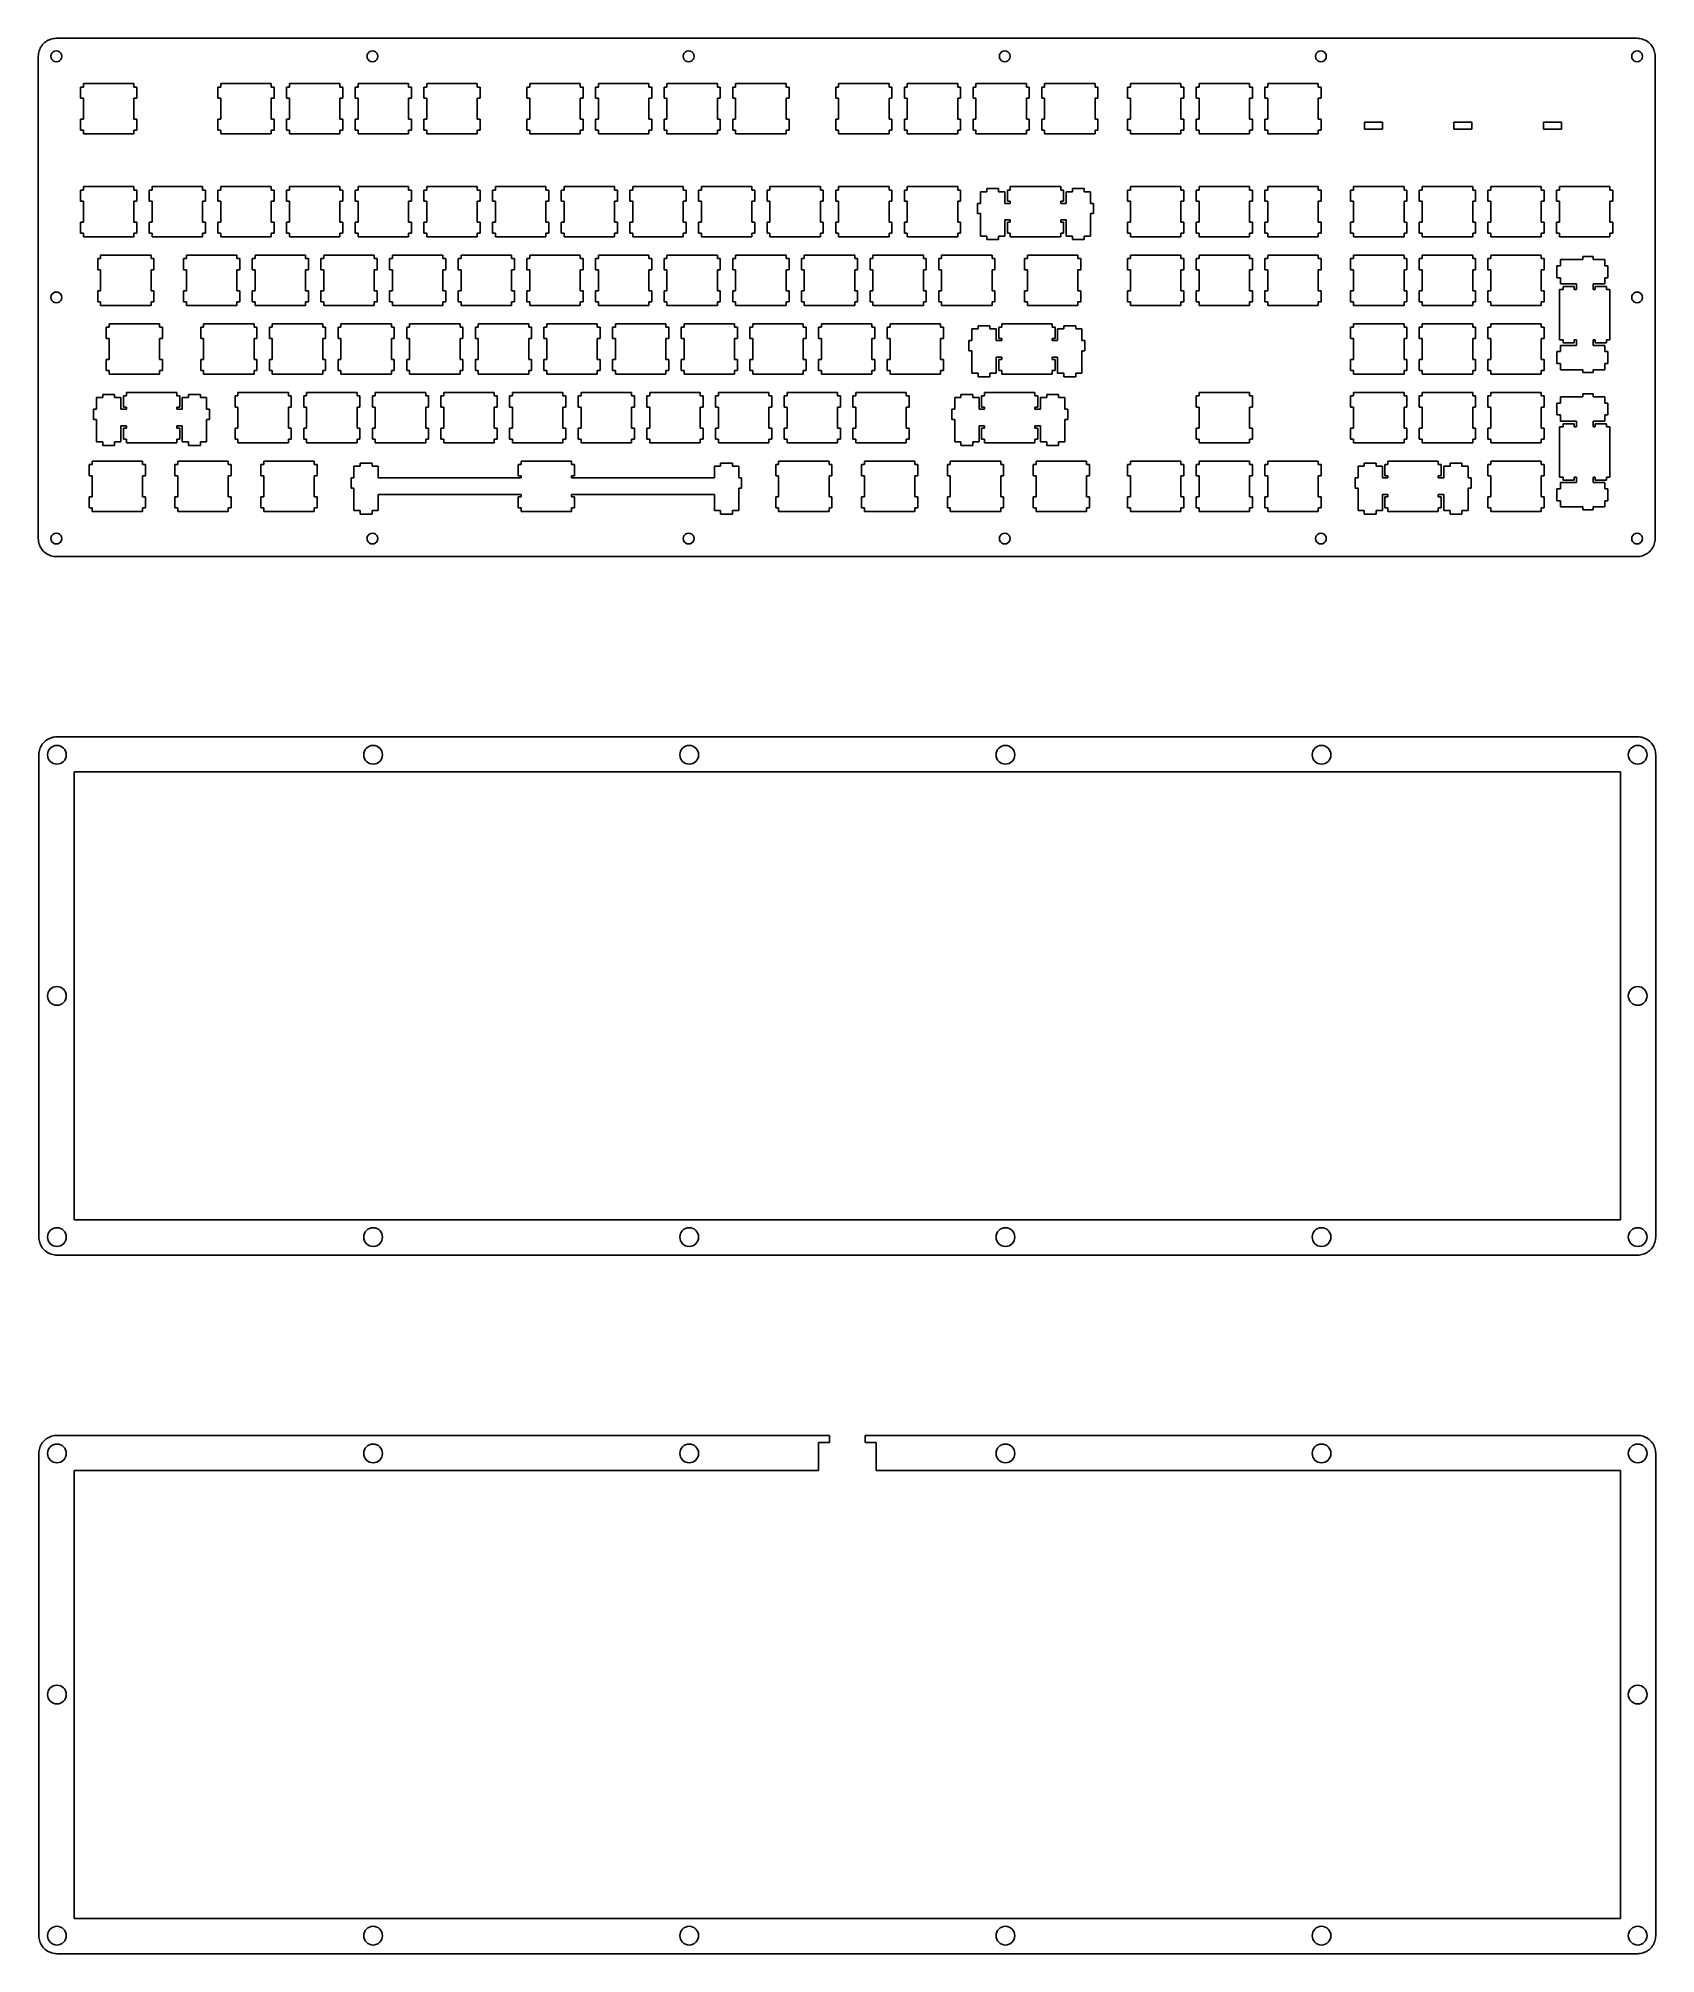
# Model space of a CAD drawing. Header units: millimetres. Extents: x 0 to 449, y -581 to 338.
# Drawn here: x 0 to 449, y -388 to 144 of the extents above; entities that cross this region are included whole.
import ezdxf

# ---------------------------------------------------------------- set-up
doc = ezdxf.new("R2010")
doc.units = ezdxf.units.MM
doc.header["$MEASUREMENT"] = 0

msp = doc.modelspace()

# ---------------------------------------------------------------- linework, layer by layer
at = {"linetype": 'Continuous'}
for p, q in [((2.82, 143.36), (3.18, 143.52)), ((3.18, 143.52), (3.55, 143.66)), ((3.55, 143.66), (3.93, 143.77)), ((3.93, 143.77), (4.31, 143.84)), ((4.31, 143.84), (4.7, 143.89)), ((4.7, 143.89), (5.09, 143.91)), ((5.09, 143.91), (443.72, 143.9)), ((443.72, 143.9), (444.11, 143.89)), ((444.11, 143.89), (444.5, 143.84)), ((444.5, 143.84), (444.89, 143.77)), ((444.89, 143.77), (445.27, 143.66)), ((445.27, 143.66), (445.63, 143.52)), ((445.63, 143.52), (445.99, 143.36)), ((0.09, 5.08), (0.1, 138.91)), ((0.1, 138.91), (0.11, 139.3)), ((0.11, 139.3), (0.16, 139.69)), ((0.16, 139.69), (0.23, 140.07)), ((0.23, 140.07), (0.34, 140.45)), ((0.34, 140.45), (0.48, 140.82)), ((0.48, 140.82), (0.64, 141.18)), ((0.64, 141.18), (0.83, 141.52)), ((0.83, 141.52), (1.05, 141.84)), ((1.05, 141.84), (1.29, 142.15)), ((1.29, 142.15), (1.56, 142.44)), ((1.56, 142.44), (1.85, 142.71)), ((1.85, 142.71), (2.16, 142.95)), ((2.16, 142.95), (2.48, 143.17)), ((2.48, 143.17), (2.82, 143.36)), ((3.67, 139.37), (3.6, 138.91)), ((3.6, 138.91), (3.67, 138.44)), ((3.88, 139.79), (3.67, 139.37)), ((3.67, 138.44), (3.88, 138.02)), ((4.21, 140.12), (3.88, 139.79)), ((4.63, 140.33), (4.21, 140.12)), ((5.09, 140.4), (4.63, 140.33)), ((5.56, 140.33), (5.09, 140.4)), ((5.98, 140.12), (5.56, 140.33)), ((6.31, 139.79), (5.98, 140.12)), ((6.52, 139.37), (6.31, 139.79)), ((6.31, 138.02), (6.52, 138.44)), ((6.6, 138.91), (6.52, 139.37)), ((6.52, 138.44), (6.6, 138.91)), ((91.39, 139.37), (91.32, 138.91)), ((91.32, 138.91), (91.39, 138.44)), ((91.61, 139.79), (91.39, 139.37)), ((91.39, 138.44), (91.61, 138.02)), ((91.94, 140.12), (91.61, 139.79)), ((92.36, 140.33), (91.94, 140.12)), ((92.82, 140.4), (92.36, 140.33)), ((93.28, 140.33), (92.82, 140.4)), ((93.7, 140.12), (93.28, 140.33)), ((94.03, 139.79), (93.7, 140.12)), ((94.25, 139.37), (94.03, 139.79)), ((94.03, 138.02), (94.25, 138.44)), ((94.32, 138.91), (94.25, 139.37)), ((94.25, 138.44), (94.32, 138.91)), ((179.12, 139.37), (179.04, 138.91)), ((179.04, 138.91), (179.12, 138.44)), ((179.33, 139.79), (179.12, 139.37)), ((179.12, 138.44), (179.33, 138.02)), ((179.66, 140.12), (179.33, 139.79)), ((180.08, 140.33), (179.66, 140.12)), ((180.54, 140.4), (180.08, 140.33)), ((181.01, 140.33), (180.54, 140.4)), ((181.43, 140.12), (181.01, 140.33)), ((181.76, 139.79), (181.43, 140.12)), ((181.97, 139.37), (181.76, 139.79)), ((181.76, 138.02), (181.97, 138.44)), ((182.04, 138.91), (181.97, 139.37)), ((181.97, 138.44), (182.04, 138.91)), ((266.84, 139.37), (266.77, 138.91)), ((266.77, 138.91), (266.84, 138.44)), ((267.06, 139.79), (266.84, 139.37)), ((266.84, 138.44), (267.06, 138.02)), ((267.39, 140.12), (267.06, 139.79)), ((267.81, 140.33), (267.39, 140.12)), ((268.27, 140.4), (267.81, 140.33)), ((268.73, 140.33), (268.27, 140.4)), ((269.15, 140.12), (268.73, 140.33)), ((269.48, 139.79), (269.15, 140.12)), ((269.7, 139.37), (269.48, 139.79)), ((269.48, 138.02), (269.7, 138.44)), ((269.77, 138.91), (269.7, 139.37)), ((269.7, 138.44), (269.77, 138.91)), ((354.57, 139.37), (354.5, 138.91)), ((354.5, 138.91), (354.57, 138.44)), ((354.78, 139.79), (354.57, 139.37)), ((354.57, 138.44), (354.78, 138.02)), ((355.11, 140.12), (354.78, 139.79)), ((355.53, 140.33), (355.11, 140.12)), ((356, 140.4), (355.53, 140.33)), ((356.46, 140.33), (356, 140.4)), ((356.88, 140.12), (356.46, 140.33)), ((357.21, 139.79), (356.88, 140.12)), ((357.42, 139.37), (357.21, 139.79)), ((357.21, 138.02), (357.42, 138.44)), ((357.49, 138.91), (357.42, 139.37)), ((357.42, 138.44), (357.49, 138.91)), ((442.3, 139.37), (442.22, 138.91)), ((442.22, 138.91), (442.3, 138.44)), ((442.51, 139.79), (442.3, 139.37)), ((442.3, 138.44), (442.51, 138.02)), ((442.84, 140.12), (442.51, 139.79)), ((443.26, 140.33), (442.84, 140.12)), ((443.72, 140.4), (443.26, 140.33)), ((444.18, 140.33), (443.72, 140.4)), ((444.6, 140.12), (444.18, 140.33)), ((444.93, 139.79), (444.6, 140.12)), ((445.15, 139.37), (444.93, 139.79)), ((444.93, 138.02), (445.15, 138.44)), ((445.22, 138.91), (445.15, 139.37)), ((445.15, 138.44), (445.22, 138.91)), ((445.99, 143.36), (446.33, 143.17)), ((446.33, 143.17), (446.66, 142.95)), ((446.66, 142.95), (446.97, 142.71)), ((446.97, 142.71), (447.25, 142.44)), ((447.25, 142.44), (447.52, 142.15)), ((447.52, 142.15), (447.77, 141.84)), ((447.77, 141.84), (447.99, 141.52)), ((447.99, 141.52), (448.18, 141.18)), ((448.18, 141.18), (448.34, 140.82)), ((448.34, 140.82), (448.48, 140.45)), ((448.48, 140.45), (448.58, 140.07)), ((448.58, 140.07), (448.66, 139.69)), ((448.66, 139.69), (448.7, 139.3)), ((448.7, 139.3), (448.72, 138.91)), ((448.72, 138.91), (448.72, 5.08)), ((3.88, 138.02), (4.21, 137.69)), ((4.21, 137.69), (4.63, 137.48)), ((4.63, 137.48), (5.09, 137.4)), ((5.09, 137.4), (5.56, 137.48)), ((5.56, 137.48), (5.98, 137.69)), ((5.98, 137.69), (6.31, 138.02)), ((91.61, 138.02), (91.94, 137.69)), ((91.94, 137.69), (92.36, 137.48)), ((92.36, 137.48), (92.82, 137.4)), ((92.82, 137.4), (93.28, 137.48)), ((93.28, 137.48), (93.7, 137.69)), ((93.7, 137.69), (94.03, 138.02)), ((179.33, 138.02), (179.66, 137.69)), ((179.66, 137.69), (180.08, 137.48)), ((180.08, 137.48), (180.54, 137.4)), ((180.54, 137.4), (181.01, 137.48)), ((181.01, 137.48), (181.43, 137.69)), ((181.43, 137.69), (181.76, 138.02)), ((267.06, 138.02), (267.39, 137.69)), ((267.39, 137.69), (267.81, 137.48)), ((267.81, 137.48), (268.27, 137.4)), ((268.27, 137.4), (268.73, 137.48)), ((268.73, 137.48), (269.15, 137.69)), ((269.15, 137.69), (269.48, 138.02)), ((354.78, 138.02), (355.11, 137.69)), ((355.11, 137.69), (355.53, 137.48)), ((355.53, 137.48), (356, 137.4)), ((356, 137.4), (356.46, 137.48)), ((356.46, 137.48), (356.88, 137.69)), ((356.88, 137.69), (357.21, 138.02)), ((442.51, 138.02), (442.84, 137.69)), ((442.84, 137.69), (443.26, 137.48)), ((443.26, 137.48), (443.72, 137.4)), ((443.72, 137.4), (444.18, 137.48)), ((444.18, 137.48), (444.6, 137.69)), ((444.6, 137.69), (444.93, 138.02)), ((12.62, 130.38), (11.82, 130.38)), ((11.82, 130.38), (11.82, 127.28)), ((12.62, 131.38), (12.62, 130.38)), ((26.62, 131.38), (12.62, 131.38)), ((26.62, 130.38), (26.62, 131.38)), ((27.42, 130.38), (26.62, 130.38)), ((27.42, 127.28), (27.42, 130.38)), ((50.72, 130.38), (49.92, 130.38)), ((49.92, 130.38), (49.92, 127.28)), ((50.72, 131.38), (50.72, 130.38)), ((64.72, 131.38), (50.72, 131.38)), ((64.72, 130.38), (64.72, 131.38)), ((65.52, 130.38), (64.72, 130.38)), ((65.52, 127.28), (65.52, 130.38)), ((69.77, 130.38), (68.97, 130.38)), ((68.97, 130.38), (68.97, 127.28)), ((69.77, 131.38), (69.77, 130.38)), ((83.77, 131.38), (69.77, 131.38)), ((83.77, 130.38), (83.77, 131.38)), ((84.57, 130.38), (83.77, 130.38)), ((84.57, 127.28), (84.57, 130.38)), ((88.82, 130.38), (88.02, 130.38)), ((88.02, 130.38), (88.02, 127.28)), ((88.82, 131.38), (88.82, 130.38)), ((102.82, 131.38), (88.82, 131.38)), ((102.82, 130.38), (102.82, 131.38)), ((103.62, 130.38), (102.82, 130.38)), ((103.62, 127.28), (103.62, 130.38)), ((107.87, 130.38), (107.07, 130.38)), ((107.07, 130.38), (107.07, 127.28)), ((107.87, 131.38), (107.87, 130.38)), ((121.87, 131.38), (107.87, 131.38)), ((121.87, 130.38), (121.87, 131.38)), ((122.67, 130.38), (121.87, 130.38)), ((122.67, 127.28), (122.67, 130.38)), ((136.44, 130.38), (135.64, 130.38)), ((135.64, 130.38), (135.64, 127.28)), ((136.44, 131.38), (136.44, 130.38)), ((150.44, 131.38), (136.44, 131.38)), ((150.44, 130.38), (150.44, 131.38)), ((151.25, 130.38), (150.44, 130.38)), ((151.25, 127.28), (151.25, 130.38)), ((155.5, 130.38), (154.69, 130.38)), ((154.69, 130.38), (154.69, 127.28)), ((155.5, 131.38), (155.5, 130.38)), ((169.5, 131.38), (155.5, 131.38)), ((169.5, 130.38), (169.5, 131.38)), ((170.29, 130.38), (169.5, 130.38)), ((170.29, 127.28), (170.29, 130.38)), ((174.54, 130.38), (173.74, 130.38)), ((173.74, 130.38), (173.74, 127.28)), ((174.54, 131.38), (174.54, 130.38)), ((188.54, 131.38), (174.54, 131.38)), ((188.54, 130.38), (188.54, 131.38)), ((189.34, 130.38), (188.54, 130.38)), ((189.34, 127.28), (189.34, 130.38)), ((193.59, 130.38), (192.79, 130.38)), ((192.79, 130.38), (192.79, 127.28)), ((193.59, 131.38), (193.59, 130.38)), ((207.59, 131.38), (193.59, 131.38)), ((207.59, 130.38), (207.59, 131.38)), ((208.4, 130.38), (207.59, 130.38)), ((208.4, 127.28), (208.4, 130.38)), ((222.17, 130.38), (221.37, 130.38)), ((221.37, 130.38), (221.37, 127.28)), ((222.17, 131.38), (222.17, 130.38)), ((236.17, 131.38), (222.17, 131.38)), ((236.17, 130.38), (236.17, 131.38)), ((236.97, 130.38), (236.17, 130.38)), ((236.97, 127.28), (236.97, 130.38)), ((241.22, 130.38), (240.42, 130.38)), ((240.42, 130.38), (240.42, 127.28)), ((241.22, 131.38), (241.22, 130.38)), ((255.22, 131.38), (241.22, 131.38)), ((255.22, 130.38), (255.22, 131.38)), ((256.02, 130.38), (255.22, 130.38)), ((256.02, 127.28), (256.02, 130.38)), ((260.27, 130.38), (259.47, 130.38)), ((259.47, 130.38), (259.47, 127.28)), ((260.27, 131.38), (260.27, 130.38)), ((274.27, 131.38), (260.27, 131.38)), ((274.27, 130.38), (274.27, 131.38)), ((275.07, 130.38), (274.27, 130.38)), ((275.07, 127.28), (275.07, 130.38)), ((279.32, 130.38), (278.52, 130.38)), ((278.52, 130.38), (278.52, 127.28)), ((279.32, 131.38), (279.32, 130.38)), ((293.32, 131.38), (279.32, 131.38)), ((293.32, 130.38), (293.32, 131.38)), ((294.12, 130.38), (293.32, 130.38)), ((294.12, 127.28), (294.12, 130.38)), ((303.13, 130.38), (302.33, 130.38)), ((302.33, 130.38), (302.33, 127.28)), ((303.13, 131.38), (303.13, 130.38)), ((317.13, 131.38), (303.13, 131.38)), ((317.13, 130.38), (317.13, 131.38)), ((317.93, 130.38), (317.13, 130.38)), ((317.93, 127.28), (317.93, 130.38)), ((322.18, 130.38), (321.38, 130.38)), ((321.38, 130.38), (321.38, 127.28)), ((322.18, 131.38), (322.18, 130.38)), ((336.18, 131.38), (322.18, 131.38)), ((336.18, 130.38), (336.18, 131.38)), ((336.98, 130.38), (336.18, 130.38)), ((336.98, 127.28), (336.98, 130.38)), ((341.23, 130.38), (340.43, 130.38)), ((340.43, 130.38), (340.43, 127.28)), ((341.23, 131.38), (341.23, 130.38)), ((355.23, 131.38), (341.23, 131.38)), ((355.23, 130.38), (355.23, 131.38)), ((356.03, 130.38), (355.23, 130.38)), ((356.03, 127.28), (356.03, 130.38)), ((11.82, 127.28), (12.62, 127.28)), ((12.62, 127.28), (12.62, 121.48)), ((26.62, 121.48), (26.62, 127.28)), ((26.62, 127.28), (27.42, 127.28)), ((49.92, 127.28), (50.72, 127.28)), ((50.72, 127.28), (50.72, 121.48)), ((64.72, 121.48), (64.72, 127.28)), ((64.72, 127.28), (65.52, 127.28)), ((68.97, 127.28), (69.77, 127.28)), ((69.77, 127.28), (69.77, 121.48)), ((83.77, 121.48), (83.77, 127.28)), ((83.77, 127.28), (84.57, 127.28)), ((88.02, 127.28), (88.82, 127.28)), ((88.82, 127.28), (88.82, 121.48)), ((102.82, 121.48), (102.82, 127.28)), ((102.82, 127.28), (103.62, 127.28)), ((107.07, 127.28), (107.87, 127.28)), ((107.87, 127.28), (107.87, 121.48)), ((121.87, 121.48), (121.87, 127.28)), ((121.87, 127.28), (122.67, 127.28)), ((135.64, 127.28), (136.44, 127.28)), ((136.44, 127.28), (136.44, 121.48)), ((150.44, 121.48), (150.44, 127.28)), ((150.44, 127.28), (151.25, 127.28)), ((154.69, 127.28), (155.5, 127.28)), ((155.5, 127.28), (155.5, 121.48)), ((169.5, 121.48), (169.5, 127.28)), ((169.5, 127.28), (170.29, 127.28)), ((173.74, 127.28), (174.54, 127.28)), ((174.54, 127.28), (174.54, 121.48)), ((188.54, 121.48), (188.54, 127.28)), ((188.54, 127.28), (189.34, 127.28)), ((192.79, 127.28), (193.59, 127.28)), ((193.59, 127.28), (193.59, 121.48)), ((207.59, 121.48), (207.59, 127.28)), ((207.59, 127.28), (208.4, 127.28)), ((221.37, 127.28), (222.17, 127.28)), ((222.17, 127.28), (222.17, 121.48)), ((236.17, 121.48), (236.17, 127.28)), ((236.17, 127.28), (236.97, 127.28)), ((240.42, 127.28), (241.22, 127.28)), ((241.22, 127.28), (241.22, 121.48)), ((255.22, 121.48), (255.22, 127.28)), ((255.22, 127.28), (256.02, 127.28)), ((259.47, 127.28), (260.27, 127.28)), ((260.27, 127.28), (260.27, 121.48)), ((274.27, 121.48), (274.27, 127.28)), ((274.27, 127.28), (275.07, 127.28)), ((278.52, 127.28), (279.32, 127.28)), ((279.32, 127.28), (279.32, 121.48)), ((293.32, 121.48), (293.32, 127.28)), ((293.32, 127.28), (294.12, 127.28)), ((302.33, 127.28), (303.13, 127.28)), ((303.13, 127.28), (303.13, 121.48)), ((317.13, 121.48), (317.13, 127.28)), ((317.13, 127.28), (317.93, 127.28)), ((321.38, 127.28), (322.18, 127.28)), ((322.18, 127.28), (322.18, 121.48)), ((336.18, 121.48), (336.18, 127.28)), ((336.18, 127.28), (336.98, 127.28)), ((340.43, 127.28), (341.23, 127.28)), ((341.23, 127.28), (341.23, 121.48)), ((355.23, 121.48), (355.23, 127.28)), ((355.23, 127.28), (356.03, 127.28)), ((12.62, 121.48), (11.82, 121.48)), ((11.82, 121.48), (11.82, 118.38)), ((11.82, 118.38), (12.62, 118.38)), ((12.62, 118.38), (12.62, 117.38)), ((12.62, 117.38), (26.62, 117.38)), ((27.42, 121.48), (26.62, 121.48)), ((26.62, 117.38), (26.62, 118.38)), ((26.62, 118.38), (27.42, 118.38)), ((27.42, 118.38), (27.42, 121.48)), ((50.72, 121.48), (49.92, 121.48)), ((49.92, 121.48), (49.92, 118.38)), ((49.92, 118.38), (50.72, 118.38)), ((50.72, 118.38), (50.72, 117.38)), ((50.72, 117.38), (64.72, 117.38)), ((65.52, 121.48), (64.72, 121.48)), ((64.72, 117.38), (64.72, 118.38)), ((64.72, 118.38), (65.52, 118.38)), ((65.52, 118.38), (65.52, 121.48)), ((69.77, 121.48), (68.97, 121.48)), ((68.97, 121.48), (68.97, 118.38)), ((68.97, 118.38), (69.77, 118.38)), ((69.77, 118.38), (69.77, 117.38)), ((69.77, 117.38), (83.77, 117.38)), ((84.57, 121.48), (83.77, 121.48)), ((83.77, 117.38), (83.77, 118.38)), ((83.77, 118.38), (84.57, 118.38)), ((84.57, 118.38), (84.57, 121.48)), ((88.82, 121.48), (88.02, 121.48)), ((88.02, 121.48), (88.02, 118.38)), ((88.02, 118.38), (88.82, 118.38)), ((88.82, 118.38), (88.82, 117.38)), ((88.82, 117.38), (102.82, 117.38)), ((103.62, 121.48), (102.82, 121.48)), ((102.82, 117.38), (102.82, 118.38)), ((102.82, 118.38), (103.62, 118.38)), ((103.62, 118.38), (103.62, 121.48)), ((107.87, 121.48), (107.07, 121.48)), ((107.07, 121.48), (107.07, 118.38)), ((107.07, 118.38), (107.87, 118.38)), ((107.87, 118.38), (107.87, 117.38)), ((107.87, 117.38), (121.87, 117.38)), ((122.67, 121.48), (121.87, 121.48)), ((121.87, 117.38), (121.87, 118.38)), ((121.87, 118.38), (122.67, 118.38)), ((122.67, 118.38), (122.67, 121.48)), ((136.44, 121.48), (135.64, 121.48)), ((135.64, 121.48), (135.64, 118.38)), ((135.64, 118.38), (136.44, 118.38)), ((136.44, 118.38), (136.44, 117.38)), ((136.44, 117.38), (150.44, 117.38)), ((151.25, 121.48), (150.44, 121.48)), ((150.44, 117.38), (150.44, 118.38)), ((150.44, 118.38), (151.25, 118.38)), ((151.25, 118.38), (151.25, 121.48)), ((155.5, 121.48), (154.69, 121.48)), ((154.69, 121.48), (154.69, 118.38)), ((154.69, 118.38), (155.5, 118.38)), ((155.5, 118.38), (155.5, 117.38)), ((155.5, 117.38), (169.5, 117.38)), ((170.29, 121.48), (169.5, 121.48)), ((169.5, 117.38), (169.5, 118.38)), ((169.5, 118.38), (170.29, 118.38)), ((170.29, 118.38), (170.29, 121.48)), ((174.54, 121.48), (173.74, 121.48)), ((173.74, 121.48), (173.74, 118.38)), ((173.74, 118.38), (174.54, 118.38)), ((174.54, 118.38), (174.54, 117.38)), ((174.54, 117.38), (188.54, 117.38)), ((189.34, 121.48), (188.54, 121.48)), ((188.54, 117.38), (188.54, 118.38)), ((188.54, 118.38), (189.34, 118.38)), ((189.34, 118.38), (189.34, 121.48)), ((193.59, 121.48), (192.79, 121.48)), ((192.79, 121.48), (192.79, 118.38)), ((192.79, 118.38), (193.59, 118.38)), ((193.59, 118.38), (193.59, 117.38)), ((193.59, 117.38), (207.59, 117.38)), ((208.4, 121.48), (207.59, 121.48)), ((207.59, 117.38), (207.59, 118.38)), ((207.59, 118.38), (208.4, 118.38)), ((208.4, 118.38), (208.4, 121.48)), ((222.17, 121.48), (221.37, 121.48)), ((221.37, 121.48), (221.37, 118.38)), ((221.37, 118.38), (222.17, 118.38)), ((222.17, 118.38), (222.17, 117.38)), ((222.17, 117.38), (236.17, 117.38)), ((236.97, 121.48), (236.17, 121.48)), ((236.17, 117.38), (236.17, 118.38)), ((236.17, 118.38), (236.97, 118.38)), ((236.97, 118.38), (236.97, 121.48)), ((241.22, 121.48), (240.42, 121.48)), ((240.42, 121.48), (240.42, 118.38)), ((240.42, 118.38), (241.22, 118.38)), ((241.22, 118.38), (241.22, 117.38)), ((241.22, 117.38), (255.22, 117.38)), ((256.02, 121.48), (255.22, 121.48)), ((255.22, 117.38), (255.22, 118.38)), ((255.22, 118.38), (256.02, 118.38)), ((256.02, 118.38), (256.02, 121.48)), ((260.27, 121.48), (259.47, 121.48)), ((259.47, 121.48), (259.47, 118.38)), ((259.47, 118.38), (260.27, 118.38)), ((260.27, 118.38), (260.27, 117.38)), ((260.27, 117.38), (274.27, 117.38)), ((275.07, 121.48), (274.27, 121.48)), ((274.27, 117.38), (274.27, 118.38)), ((274.27, 118.38), (275.07, 118.38)), ((275.07, 118.38), (275.07, 121.48)), ((279.32, 121.48), (278.52, 121.48)), ((278.52, 121.48), (278.52, 118.38)), ((278.52, 118.38), (279.32, 118.38)), ((279.32, 118.38), (279.32, 117.38)), ((279.32, 117.38), (293.32, 117.38)), ((294.12, 121.48), (293.32, 121.48)), ((293.32, 117.38), (293.32, 118.38)), ((293.32, 118.38), (294.12, 118.38)), ((294.12, 118.38), (294.12, 121.48)), ((303.13, 121.48), (302.33, 121.48)), ((302.33, 121.48), (302.33, 118.38)), ((302.33, 118.38), (303.13, 118.38)), ((303.13, 118.38), (303.13, 117.38)), ((303.13, 117.38), (317.13, 117.38)), ((317.93, 121.48), (317.13, 121.48)), ((317.13, 117.38), (317.13, 118.38)), ((317.13, 118.38), (317.93, 118.38)), ((317.93, 118.38), (317.93, 121.48)), ((322.18, 121.48), (321.38, 121.48)), ((321.38, 121.48), (321.38, 118.38)), ((321.38, 118.38), (322.18, 118.38)), ((322.18, 118.38), (322.18, 117.38)), ((322.18, 117.38), (336.18, 117.38)), ((336.98, 121.48), (336.18, 121.48)), ((336.18, 117.38), (336.18, 118.38)), ((336.18, 118.38), (336.98, 118.38)), ((336.98, 118.38), (336.98, 121.48)), ((341.23, 121.48), (340.43, 121.48)), ((340.43, 121.48), (340.43, 118.38)), ((340.43, 118.38), (341.23, 118.38)), ((341.23, 118.38), (341.23, 117.38)), ((341.23, 117.38), (355.23, 117.38)), ((356.03, 121.48), (355.23, 121.48)), ((355.23, 117.38), (355.23, 118.38)), ((355.23, 118.38), (356.03, 118.38)), ((356.03, 118.38), (356.03, 121.48)), ((373.04, 120.65), (368.04, 120.65)), ((368.04, 120.65), (368.04, 118.65)), ((368.04, 118.65), (373.04, 118.65)), ((373.04, 118.65), (373.04, 120.65)), ((397.89, 120.65), (392.89, 120.65)), ((392.89, 120.65), (392.89, 118.65)), ((392.89, 118.65), (397.89, 118.65)), ((397.89, 118.65), (397.89, 120.65)), ((422.74, 120.65), (417.74, 120.65)), ((417.74, 120.65), (417.74, 118.65)), ((417.74, 118.65), (422.74, 118.65)), ((422.74, 118.65), (422.74, 120.65)), ((12.62, 101.81), (11.82, 101.81)), ((11.82, 101.81), (11.82, 98.7)), ((12.62, 102.8), (12.62, 101.81)), ((26.62, 102.8), (12.62, 102.8)), ((26.62, 101.81), (26.62, 102.8)), ((27.42, 101.81), (26.62, 101.81)), ((27.42, 98.7), (27.42, 101.81)), ((31.67, 101.81), (30.87, 101.81)), ((30.87, 101.81), (30.87, 98.7)), ((31.67, 102.8), (31.67, 101.81)), ((45.67, 102.8), (31.67, 102.8)), ((45.67, 101.81), (45.67, 102.8)), ((46.47, 101.81), (45.67, 101.81)), ((46.47, 98.7), (46.47, 101.81)), ((50.72, 101.81), (49.92, 101.81)), ((49.92, 101.81), (49.92, 98.7)), ((50.72, 102.8), (50.72, 101.81)), ((64.72, 102.8), (50.72, 102.8)), ((64.72, 101.81), (64.72, 102.8)), ((65.52, 101.81), (64.72, 101.81)), ((65.52, 98.7), (65.52, 101.81)), ((69.77, 101.81), (68.97, 101.81)), ((68.97, 101.81), (68.97, 98.7)), ((69.77, 102.8), (69.77, 101.81)), ((83.77, 102.8), (69.77, 102.8)), ((83.77, 101.81), (83.77, 102.8)), ((84.57, 101.81), (83.77, 101.81)), ((84.57, 98.7), (84.57, 101.81)), ((88.82, 101.81), (88.02, 101.81)), ((88.02, 101.81), (88.02, 98.7)), ((88.82, 102.8), (88.82, 101.81)), ((102.82, 102.8), (88.82, 102.8)), ((102.82, 101.81), (102.82, 102.8)), ((103.62, 101.81), (102.82, 101.81)), ((103.62, 98.7), (103.62, 101.81)), ((107.87, 101.81), (107.07, 101.81)), ((107.07, 101.81), (107.07, 98.7)), ((107.87, 102.8), (107.87, 101.81)), ((121.87, 102.8), (107.87, 102.8)), ((121.87, 101.81), (121.87, 102.8)), ((122.67, 101.81), (121.87, 101.81)), ((122.67, 98.7), (122.67, 101.81)), ((126.92, 101.81), (126.12, 101.81)), ((126.12, 101.81), (126.12, 98.7)), ((126.92, 102.8), (126.92, 101.81)), ((140.92, 102.8), (126.92, 102.8)), ((140.92, 101.81), (140.92, 102.8)), ((141.72, 101.81), (140.92, 101.81)), ((141.72, 98.7), (141.72, 101.81)), ((145.97, 101.81), (145.17, 101.81)), ((145.17, 101.81), (145.17, 98.7)), ((145.97, 102.8), (145.97, 101.81)), ((159.97, 102.8), (145.97, 102.8)), ((159.97, 101.81), (159.97, 102.8)), ((160.77, 101.81), (159.97, 101.81)), ((160.77, 98.7), (160.77, 101.81)), ((165.02, 101.81), (164.22, 101.81)), ((164.22, 101.81), (164.22, 98.7)), ((165.02, 102.8), (165.02, 101.81)), ((179.02, 102.8), (165.02, 102.8)), ((179.02, 101.81), (179.02, 102.8)), ((179.82, 101.81), (179.02, 101.81)), ((179.82, 98.7), (179.82, 101.81)), ((184.07, 101.81), (183.27, 101.81)), ((183.27, 101.81), (183.27, 98.7)), ((184.07, 102.8), (184.07, 101.81)), ((198.07, 102.8), (184.07, 102.8)), ((198.07, 101.81), (198.07, 102.8)), ((198.87, 101.81), (198.07, 101.81)), ((198.87, 98.7), (198.87, 101.81)), ((203.12, 101.81), (202.32, 101.81)), ((202.32, 101.81), (202.32, 98.7)), ((203.12, 102.8), (203.12, 101.81)), ((217.12, 102.8), (203.12, 102.8)), ((217.12, 101.81), (217.12, 102.8)), ((217.92, 101.81), (217.12, 101.81)), ((217.92, 98.7), (217.92, 101.81)), ((222.17, 101.81), (221.37, 101.81)), ((221.37, 101.81), (221.37, 98.7)), ((222.17, 102.8), (222.17, 101.81)), ((236.17, 102.8), (222.17, 102.8)), ((236.17, 101.81), (236.17, 102.8)), ((236.97, 101.81), (236.17, 101.81)), ((236.97, 98.7), (236.97, 101.81)), ((241.22, 101.81), (240.42, 101.81)), ((240.42, 101.81), (240.42, 98.7)), ((241.22, 102.8), (241.22, 101.81)), ((255.22, 102.8), (241.22, 102.8)), ((255.22, 101.81), (255.22, 102.8)), ((256.02, 101.81), (255.22, 101.81)), ((256.02, 98.7), (256.02, 101.81)), ((263.25, 101.33), (261.52, 101.33)), ((261.52, 101.33), (261.52, 98.11)), ((266.54, 102.25), (263.25, 102.25)), ((263.25, 102.25), (263.25, 101.33)), ((266.54, 101.33), (266.54, 102.25)), ((268.27, 101.33), (266.54, 101.33)), ((268.27, 98.11), (268.27, 101.33)), ((269.8, 101.81), (268.99, 101.81)), ((268.99, 101.81), (268.99, 98.7)), ((269.8, 102.8), (269.8, 101.81)), ((283.8, 102.8), (269.8, 102.8)), ((283.8, 101.81), (283.8, 102.8)), ((284.6, 101.81), (283.8, 101.81)), ((284.6, 98.7), (284.6, 101.81)), ((287.05, 101.33), (285.32, 101.33)), ((285.32, 101.33), (285.32, 98.11)), ((290.34, 102.25), (287.05, 102.25)), ((287.05, 102.25), (287.05, 101.33)), ((290.34, 101.33), (290.34, 102.25)), ((292.07, 101.33), (290.34, 101.33)), ((292.07, 98.11), (292.07, 101.33)), ((303.13, 101.81), (302.33, 101.81)), ((302.33, 101.81), (302.33, 98.7)), ((303.13, 102.8), (303.13, 101.81)), ((317.13, 102.8), (303.13, 102.8)), ((317.13, 101.81), (317.13, 102.8)), ((317.93, 101.81), (317.13, 101.81)), ((317.93, 98.7), (317.93, 101.81)), ((322.18, 101.81), (321.38, 101.81)), ((321.38, 101.81), (321.38, 98.7)), ((322.18, 102.8), (322.18, 101.81)), ((336.18, 102.8), (322.18, 102.8)), ((336.18, 101.81), (336.18, 102.8)), ((336.98, 101.81), (336.18, 101.81)), ((336.98, 98.7), (336.98, 101.81)), ((341.23, 101.81), (340.43, 101.81)), ((340.43, 101.81), (340.43, 98.7)), ((341.23, 102.8), (341.23, 101.81)), ((355.23, 102.8), (341.23, 102.8)), ((355.23, 101.81), (355.23, 102.8)), ((356.03, 101.81), (355.23, 101.81)), ((356.03, 98.7), (356.03, 101.81)), ((365.04, 101.81), (364.24, 101.81)), ((364.24, 101.81), (364.24, 98.7)), ((365.04, 102.8), (365.04, 101.81)), ((379.05, 102.8), (365.04, 102.8)), ((379.05, 101.81), (379.05, 102.8)), ((379.85, 101.81), (379.05, 101.81)), ((379.85, 98.7), (379.85, 101.81)), ((384.09, 101.81), (383.29, 101.81)), ((383.29, 101.81), (383.29, 98.7)), ((384.09, 102.8), (384.09, 101.81)), ((398.1, 102.8), (384.09, 102.8)), ((398.1, 101.81), (398.1, 102.8)), ((398.9, 101.81), (398.1, 101.81)), ((398.9, 98.7), (398.9, 101.81)), ((403.14, 101.81), (402.34, 101.81)), ((402.34, 101.81), (402.34, 98.7)), ((403.14, 102.8), (403.14, 101.81)), ((417.15, 102.8), (403.14, 102.8)), ((417.15, 101.81), (417.15, 102.8)), ((417.95, 101.81), (417.15, 101.81)), ((417.95, 98.7), (417.95, 101.81)), ((422.19, 101.81), (421.39, 101.81)), ((421.39, 101.81), (421.39, 98.7)), ((422.19, 102.8), (422.19, 101.81)), ((436.2, 102.8), (422.19, 102.8)), ((436.2, 101.81), (436.2, 102.8)), ((437, 101.81), (436.2, 101.81)), ((437, 98.7), (437, 101.81)), ((11.82, 98.7), (12.62, 98.7)), ((12.62, 98.7), (12.62, 92.9)), ((26.62, 92.9), (26.62, 98.7)), ((26.62, 98.7), (27.42, 98.7)), ((30.87, 98.7), (31.67, 98.7)), ((31.67, 98.7), (31.67, 92.9)), ((45.67, 92.9), (45.67, 98.7)), ((45.67, 98.7), (46.47, 98.7)), ((49.92, 98.7), (50.72, 98.7)), ((50.72, 98.7), (50.72, 92.9)), ((64.72, 92.9), (64.72, 98.7)), ((64.72, 98.7), (65.52, 98.7)), ((68.97, 98.7), (69.77, 98.7)), ((69.77, 98.7), (69.77, 92.9)), ((83.77, 92.9), (83.77, 98.7)), ((83.77, 98.7), (84.57, 98.7)), ((88.02, 98.7), (88.82, 98.7)), ((88.82, 98.7), (88.82, 92.9)), ((102.82, 92.9), (102.82, 98.7)), ((102.82, 98.7), (103.62, 98.7)), ((107.07, 98.7), (107.87, 98.7)), ((107.87, 98.7), (107.87, 92.9)), ((121.87, 92.9), (121.87, 98.7)), ((121.87, 98.7), (122.67, 98.7)), ((126.12, 98.7), (126.92, 98.7)), ((126.92, 98.7), (126.92, 92.9)), ((140.92, 92.9), (140.92, 98.7)), ((140.92, 98.7), (141.72, 98.7)), ((145.17, 98.7), (145.97, 98.7)), ((145.97, 98.7), (145.97, 92.9)), ((159.97, 92.9), (159.97, 98.7)), ((159.97, 98.7), (160.77, 98.7)), ((164.22, 98.7), (165.02, 98.7)), ((165.02, 98.7), (165.02, 92.9)), ((179.02, 92.9), (179.02, 98.7)), ((179.02, 98.7), (179.82, 98.7)), ((183.27, 98.7), (184.07, 98.7)), ((184.07, 98.7), (184.07, 92.9)), ((198.07, 92.9), (198.07, 98.7)), ((198.07, 98.7), (198.87, 98.7)), ((202.32, 98.7), (203.12, 98.7)), ((203.12, 98.7), (203.12, 92.9)), ((217.12, 92.9), (217.12, 98.7)), ((217.12, 98.7), (217.92, 98.7)), ((221.37, 98.7), (222.17, 98.7)), ((222.17, 98.7), (222.17, 92.9)), ((236.17, 92.9), (236.17, 98.7)), ((236.17, 98.7), (236.97, 98.7)), ((240.42, 98.7), (241.22, 98.7)), ((241.22, 98.7), (241.22, 92.9)), ((255.22, 92.9), (255.22, 98.7)), ((255.22, 98.7), (256.02, 98.7)), ((261.52, 98.11), (260.69, 98.11)), ((260.69, 98.11), (260.69, 95.31)), ((269.8, 98.11), (268.27, 98.11)), ((268.99, 98.7), (269.8, 98.7)), ((269.8, 98.7), (269.8, 98.11)), ((283.8, 98.11), (283.8, 98.7)), ((283.8, 98.7), (284.6, 98.7)), ((285.32, 98.11), (283.8, 98.11)), ((292.89, 98.11), (292.07, 98.11)), ((292.89, 95.31), (292.89, 98.11)), ((302.33, 98.7), (303.13, 98.7)), ((303.13, 98.7), (303.13, 92.9)), ((317.13, 92.9), (317.13, 98.7)), ((317.13, 98.7), (317.93, 98.7)), ((321.38, 98.7), (322.18, 98.7)), ((322.18, 98.7), (322.18, 92.9)), ((336.18, 92.9), (336.18, 98.7)), ((336.18, 98.7), (336.98, 98.7)), ((340.43, 98.7), (341.23, 98.7)), ((341.23, 98.7), (341.23, 92.9)), ((355.23, 92.9), (355.23, 98.7)), ((355.23, 98.7), (356.03, 98.7)), ((364.24, 98.7), (365.04, 98.7)), ((365.04, 98.7), (365.04, 92.9)), ((379.05, 92.9), (379.05, 98.7)), ((379.05, 98.7), (379.85, 98.7)), ((383.29, 98.7), (384.09, 98.7)), ((384.09, 98.7), (384.09, 92.9)), ((398.1, 92.9), (398.1, 98.7)), ((398.1, 98.7), (398.9, 98.7)), ((402.34, 98.7), (403.14, 98.7)), ((403.14, 98.7), (403.14, 92.9)), ((417.15, 92.9), (417.15, 98.7)), ((417.15, 98.7), (417.95, 98.7)), ((421.39, 98.7), (422.19, 98.7)), ((422.19, 98.7), (422.19, 92.9)), ((436.2, 92.9), (436.2, 98.7)), ((436.2, 98.7), (437, 98.7)), ((12.62, 92.9), (11.82, 92.9)), ((11.82, 92.9), (11.82, 89.81)), ((27.42, 92.9), (26.62, 92.9)), ((27.42, 89.81), (27.42, 92.9)), ((31.67, 92.9), (30.87, 92.9)), ((30.87, 92.9), (30.87, 89.81)), ((46.47, 92.9), (45.67, 92.9)), ((46.47, 89.81), (46.47, 92.9)), ((50.72, 92.9), (49.92, 92.9)), ((49.92, 92.9), (49.92, 89.81)), ((65.52, 92.9), (64.72, 92.9)), ((65.52, 89.81), (65.52, 92.9)), ((69.77, 92.9), (68.97, 92.9)), ((68.97, 92.9), (68.97, 89.81)), ((84.57, 92.9), (83.77, 92.9)), ((84.57, 89.81), (84.57, 92.9)), ((88.82, 92.9), (88.02, 92.9)), ((88.02, 92.9), (88.02, 89.81)), ((103.62, 92.9), (102.82, 92.9)), ((103.62, 89.81), (103.62, 92.9)), ((107.87, 92.9), (107.07, 92.9)), ((107.07, 92.9), (107.07, 89.81)), ((122.67, 92.9), (121.87, 92.9)), ((122.67, 89.81), (122.67, 92.9)), ((126.92, 92.9), (126.12, 92.9)), ((126.12, 92.9), (126.12, 89.81)), ((141.72, 92.9), (140.92, 92.9)), ((141.72, 89.81), (141.72, 92.9)), ((145.97, 92.9), (145.17, 92.9)), ((145.17, 92.9), (145.17, 89.81)), ((160.77, 92.9), (159.97, 92.9)), ((160.77, 89.81), (160.77, 92.9)), ((165.02, 92.9), (164.22, 92.9)), ((164.22, 92.9), (164.22, 89.81)), ((179.82, 92.9), (179.02, 92.9)), ((179.82, 89.81), (179.82, 92.9)), ((184.07, 92.9), (183.27, 92.9)), ((183.27, 92.9), (183.27, 89.81)), ((198.87, 92.9), (198.07, 92.9)), ((198.87, 89.81), (198.87, 92.9)), ((203.12, 92.9), (202.32, 92.9)), ((202.32, 92.9), (202.32, 89.81)), ((217.92, 92.9), (217.12, 92.9)), ((217.92, 89.81), (217.92, 92.9)), ((222.17, 92.9), (221.37, 92.9)), ((221.37, 92.9), (221.37, 89.81)), ((236.97, 92.9), (236.17, 92.9)), ((236.97, 89.81), (236.97, 92.9)), ((241.22, 92.9), (240.42, 92.9)), ((240.42, 92.9), (240.42, 89.81)), ((256.02, 92.9), (255.22, 92.9)), ((256.02, 89.81), (256.02, 92.9)), ((260.69, 95.31), (261.52, 95.31)), ((261.52, 95.31), (261.52, 89.04)), ((268.27, 89.04), (268.27, 93.51)), ((268.27, 93.51), (269.8, 93.51)), ((269.8, 92.9), (268.99, 92.9)), ((268.99, 92.9), (268.99, 89.81)), ((269.8, 93.51), (269.8, 92.9)), ((283.8, 92.9), (283.8, 93.51)), ((283.8, 93.51), (285.32, 93.51)), ((284.6, 92.9), (283.8, 92.9)), ((284.6, 89.81), (284.6, 92.9)), ((285.32, 93.51), (285.32, 89.04)), ((292.07, 89.04), (292.07, 95.31)), ((292.07, 95.31), (292.89, 95.31)), ((303.13, 92.9), (302.33, 92.9)), ((302.33, 92.9), (302.33, 89.81)), ((317.93, 92.9), (317.13, 92.9)), ((317.93, 89.81), (317.93, 92.9)), ((322.18, 92.9), (321.38, 92.9)), ((321.38, 92.9), (321.38, 89.81)), ((336.98, 92.9), (336.18, 92.9)), ((336.98, 89.81), (336.98, 92.9)), ((341.23, 92.9), (340.43, 92.9)), ((340.43, 92.9), (340.43, 89.81)), ((356.03, 92.9), (355.23, 92.9)), ((356.03, 89.81), (356.03, 92.9)), ((365.04, 92.9), (364.24, 92.9)), ((364.24, 92.9), (364.24, 89.81)), ((379.85, 92.9), (379.05, 92.9)), ((379.85, 89.81), (379.85, 92.9)), ((384.09, 92.9), (383.29, 92.9)), ((383.29, 92.9), (383.29, 89.81)), ((398.9, 92.9), (398.1, 92.9)), ((398.9, 89.81), (398.9, 92.9)), ((403.14, 92.9), (402.34, 92.9)), ((402.34, 92.9), (402.34, 89.81)), ((417.95, 92.9), (417.15, 92.9)), ((417.95, 89.81), (417.95, 92.9)), ((422.19, 92.9), (421.39, 92.9)), ((421.39, 92.9), (421.39, 89.81)), ((437, 92.9), (436.2, 92.9)), ((437, 89.81), (437, 92.9)), ((11.82, 89.81), (12.62, 89.81)), ((12.62, 89.81), (12.62, 88.8)), ((12.62, 88.8), (26.62, 88.8)), ((26.62, 88.8), (26.62, 89.81)), ((26.62, 89.81), (27.42, 89.81)), ((30.87, 89.81), (31.67, 89.81)), ((31.67, 89.81), (31.67, 88.8)), ((31.67, 88.8), (45.67, 88.8)), ((45.67, 88.8), (45.67, 89.81)), ((45.67, 89.81), (46.47, 89.81)), ((49.92, 89.81), (50.72, 89.81)), ((50.72, 89.81), (50.72, 88.8)), ((50.72, 88.8), (64.72, 88.8)), ((64.72, 88.8), (64.72, 89.81)), ((64.72, 89.81), (65.52, 89.81)), ((68.97, 89.81), (69.77, 89.81)), ((69.77, 89.81), (69.77, 88.8)), ((69.77, 88.8), (83.77, 88.8)), ((83.77, 88.8), (83.77, 89.81)), ((83.77, 89.81), (84.57, 89.81)), ((88.02, 89.81), (88.82, 89.81)), ((88.82, 89.81), (88.82, 88.8)), ((88.82, 88.8), (102.82, 88.8)), ((102.82, 88.8), (102.82, 89.81)), ((102.82, 89.81), (103.62, 89.81)), ((107.07, 89.81), (107.87, 89.81)), ((107.87, 89.81), (107.87, 88.8)), ((107.87, 88.8), (121.87, 88.8)), ((121.87, 88.8), (121.87, 89.81)), ((121.87, 89.81), (122.67, 89.81)), ((126.12, 89.81), (126.92, 89.81)), ((126.92, 89.81), (126.92, 88.8)), ((126.92, 88.8), (140.92, 88.8)), ((140.92, 88.8), (140.92, 89.81)), ((140.92, 89.81), (141.72, 89.81)), ((145.17, 89.81), (145.97, 89.81)), ((145.97, 89.81), (145.97, 88.8)), ((145.97, 88.8), (159.97, 88.8)), ((159.97, 88.8), (159.97, 89.81)), ((159.97, 89.81), (160.77, 89.81)), ((164.22, 89.81), (165.02, 89.81)), ((165.02, 89.81), (165.02, 88.8)), ((165.02, 88.8), (179.02, 88.8)), ((179.02, 88.8), (179.02, 89.81)), ((179.02, 89.81), (179.82, 89.81)), ((183.27, 89.81), (184.07, 89.81)), ((184.07, 89.81), (184.07, 88.8)), ((184.07, 88.8), (198.07, 88.8)), ((198.07, 88.8), (198.07, 89.81)), ((198.07, 89.81), (198.87, 89.81)), ((202.32, 89.81), (203.12, 89.81)), ((203.12, 89.81), (203.12, 88.8)), ((203.12, 88.8), (217.12, 88.8)), ((217.12, 88.8), (217.12, 89.81)), ((217.12, 89.81), (217.92, 89.81)), ((221.37, 89.81), (222.17, 89.81)), ((222.17, 89.81), (222.17, 88.8)), ((222.17, 88.8), (236.17, 88.8)), ((236.17, 88.8), (236.17, 89.81)), ((236.17, 89.81), (236.97, 89.81)), ((240.42, 89.81), (241.22, 89.81)), ((241.22, 89.81), (241.22, 88.8)), ((241.22, 88.8), (255.22, 88.8)), ((255.22, 88.8), (255.22, 89.81)), ((255.22, 89.81), (256.02, 89.81)), ((261.52, 89.04), (263.25, 89.04)), ((263.25, 89.04), (263.25, 88.06)), ((263.25, 88.06), (266.54, 88.06)), ((266.54, 88.06), (266.54, 89.04)), ((266.54, 89.04), (268.27, 89.04)), ((268.99, 89.81), (269.8, 89.81)), ((269.8, 89.81), (269.8, 88.8)), ((269.8, 88.8), (283.8, 88.8)), ((283.8, 88.8), (283.8, 89.81)), ((283.8, 89.81), (284.6, 89.81)), ((285.32, 89.04), (287.05, 89.04)), ((287.05, 89.04), (287.05, 88.06)), ((287.05, 88.06), (290.34, 88.06)), ((290.34, 88.06), (290.34, 89.04)), ((290.34, 89.04), (292.07, 89.04)), ((302.33, 89.81), (303.13, 89.81)), ((303.13, 89.81), (303.13, 88.8)), ((303.13, 88.8), (317.13, 88.8)), ((317.13, 88.8), (317.13, 89.81)), ((317.13, 89.81), (317.93, 89.81)), ((321.38, 89.81), (322.18, 89.81)), ((322.18, 89.81), (322.18, 88.8)), ((322.18, 88.8), (336.18, 88.8)), ((336.18, 88.8), (336.18, 89.81)), ((336.18, 89.81), (336.98, 89.81)), ((340.43, 89.81), (341.23, 89.81)), ((341.23, 89.81), (341.23, 88.8)), ((341.23, 88.8), (355.23, 88.8)), ((355.23, 88.8), (355.23, 89.81)), ((355.23, 89.81), (356.03, 89.81)), ((364.24, 89.81), (365.04, 89.81)), ((365.04, 89.81), (365.04, 88.8)), ((365.04, 88.8), (379.05, 88.8)), ((379.05, 88.8), (379.05, 89.81)), ((379.05, 89.81), (379.85, 89.81)), ((383.29, 89.81), (384.09, 89.81)), ((384.09, 89.81), (384.09, 88.8)), ((384.09, 88.8), (398.1, 88.8)), ((398.1, 88.8), (398.1, 89.81)), ((398.1, 89.81), (398.9, 89.81)), ((402.34, 89.81), (403.14, 89.81)), ((403.14, 89.81), (403.14, 88.8)), ((403.14, 88.8), (417.15, 88.8)), ((417.15, 88.8), (417.15, 89.81)), ((417.15, 89.81), (417.95, 89.81)), ((421.39, 89.81), (422.19, 89.81)), ((422.19, 89.81), (422.19, 88.8)), ((422.19, 88.8), (436.2, 88.8)), ((436.2, 88.8), (436.2, 89.81)), ((436.2, 89.81), (437, 89.81)), ((17.38, 82.76), (16.58, 82.76)), ((16.58, 82.76), (16.58, 79.65)), ((17.38, 83.75), (17.38, 82.76)), ((31.38, 83.75), (17.38, 83.75)), ((31.38, 82.76), (31.38, 83.75)), ((32.18, 82.76), (31.38, 82.76)), ((32.18, 79.65), (32.18, 82.76)), ((41.19, 82.76), (40.39, 82.76)), ((40.39, 82.76), (40.39, 79.65)), ((41.19, 83.75), (41.19, 82.76)), ((55.19, 83.75), (41.19, 83.75)), ((55.19, 82.76), (55.19, 83.75)), ((56, 82.76), (55.19, 82.76)), ((56, 79.65), (56, 82.76)), ((60.24, 82.76), (59.44, 82.76)), ((59.44, 82.76), (59.44, 79.65)), ((60.24, 83.75), (60.24, 82.76)), ((74.24, 83.75), (60.24, 83.75)), ((74.24, 82.76), (74.24, 83.75)), ((75.05, 82.76), (74.24, 82.76)), ((75.05, 79.65), (75.05, 82.76)), ((79.29, 82.76), (78.49, 82.76)), ((78.49, 82.76), (78.49, 79.65)), ((79.29, 83.75), (79.29, 82.76)), ((93.29, 83.75), (79.29, 83.75)), ((93.29, 82.76), (93.29, 83.75)), ((94.1, 82.76), (93.29, 82.76)), ((94.1, 79.65), (94.1, 82.76)), ((98.34, 82.76), (97.54, 82.76)), ((97.54, 82.76), (97.54, 79.65)), ((98.34, 83.75), (98.34, 82.76)), ((112.34, 83.75), (98.34, 83.75)), ((112.34, 82.76), (112.34, 83.75)), ((113.14, 82.76), (112.34, 82.76)), ((113.14, 79.65), (113.14, 82.76)), ((117.39, 82.76), (116.59, 82.76)), ((116.59, 82.76), (116.59, 79.65)), ((117.39, 83.75), (117.39, 82.76)), ((131.4, 83.75), (117.39, 83.75)), ((131.4, 82.76), (131.4, 83.75)), ((132.19, 82.76), (131.4, 82.76)), ((132.19, 79.65), (132.19, 82.76)), ((136.44, 82.76), (135.64, 82.76)), ((135.64, 82.76), (135.64, 79.65)), ((136.44, 83.75), (136.44, 82.76)), ((150.44, 83.75), (136.44, 83.75)), ((150.44, 82.76), (150.44, 83.75)), ((151.25, 82.76), (150.44, 82.76)), ((151.25, 79.65), (151.25, 82.76)), ((155.5, 82.76), (154.69, 82.76)), ((154.69, 82.76), (154.69, 79.65)), ((155.5, 83.75), (155.5, 82.76)), ((169.5, 83.75), (155.5, 83.75)), ((169.5, 82.76), (169.5, 83.75)), ((170.29, 82.76), (169.5, 82.76)), ((170.29, 79.65), (170.29, 82.76)), ((174.54, 82.76), (173.74, 82.76)), ((173.74, 82.76), (173.74, 79.65)), ((174.54, 83.75), (174.54, 82.76)), ((188.54, 83.75), (174.54, 83.75)), ((188.54, 82.76), (188.54, 83.75)), ((189.34, 82.76), (188.54, 82.76)), ((189.34, 79.65), (189.34, 82.76)), ((193.59, 82.76), (192.79, 82.76)), ((192.79, 82.76), (192.79, 79.65)), ((193.59, 83.75), (193.59, 82.76)), ((207.59, 83.75), (193.59, 83.75)), ((207.59, 82.76), (207.59, 83.75)), ((208.4, 82.76), (207.59, 82.76)), ((208.4, 79.65), (208.4, 82.76)), ((212.65, 82.76), (211.84, 82.76)), ((211.84, 82.76), (211.84, 79.65)), ((212.65, 83.75), (212.65, 82.76)), ((226.65, 83.75), (212.65, 83.75)), ((226.65, 82.76), (226.65, 83.75)), ((227.44, 82.76), (226.65, 82.76)), ((227.44, 79.65), (227.44, 82.76)), ((231.69, 82.76), (230.89, 82.76)), ((230.89, 82.76), (230.89, 79.65)), ((231.69, 83.75), (231.69, 82.76)), ((245.69, 83.75), (231.69, 83.75)), ((245.69, 82.76), (245.69, 83.75)), ((246.5, 82.76), (245.69, 82.76)), ((246.5, 79.65), (246.5, 82.76)), ((250.75, 82.76), (249.94, 82.76)), ((249.94, 82.76), (249.94, 79.65)), ((250.75, 83.75), (250.75, 82.76)), ((264.75, 83.75), (250.75, 83.75)), ((264.75, 82.76), (264.75, 83.75)), ((265.55, 82.76), (264.75, 82.76)), ((265.55, 79.65), (265.55, 82.76)), ((274.56, 82.76), (273.76, 82.76)), ((273.76, 82.76), (273.76, 79.65)), ((274.56, 83.75), (274.56, 82.76)), ((288.56, 83.75), (274.56, 83.75)), ((288.56, 82.76), (288.56, 83.75)), ((289.36, 82.76), (288.56, 82.76)), ((289.36, 79.65), (289.36, 82.76)), ((303.13, 82.76), (302.33, 82.76)), ((302.33, 82.76), (302.33, 79.65)), ((303.13, 83.75), (303.13, 82.76)), ((317.13, 83.75), (303.13, 83.75)), ((317.13, 82.76), (317.13, 83.75)), ((317.93, 82.76), (317.13, 82.76)), ((317.93, 79.65), (317.93, 82.76)), ((322.18, 82.76), (321.38, 82.76)), ((321.38, 82.76), (321.38, 79.65)), ((322.18, 83.75), (322.18, 82.76)), ((336.18, 83.75), (322.18, 83.75)), ((336.18, 82.76), (336.18, 83.75)), ((336.98, 82.76), (336.18, 82.76)), ((336.98, 79.65), (336.98, 82.76)), ((341.23, 82.76), (340.43, 82.76)), ((340.43, 82.76), (340.43, 79.65)), ((341.23, 83.75), (341.23, 82.76)), ((355.23, 83.75), (341.23, 83.75)), ((355.23, 82.76), (355.23, 83.75)), ((356.03, 82.76), (355.23, 82.76)), ((356.03, 79.65), (356.03, 82.76)), ((365.04, 82.76), (364.24, 82.76)), ((364.24, 82.76), (364.24, 79.65)), ((365.04, 83.75), (365.04, 82.76)), ((379.05, 83.75), (365.04, 83.75)), ((379.05, 82.76), (379.05, 83.75)), ((379.85, 82.76), (379.05, 82.76)), ((379.85, 79.65), (379.85, 82.76)), ((384.09, 82.76), (383.29, 82.76)), ((383.29, 82.76), (383.29, 79.65)), ((384.09, 83.75), (384.09, 82.76)), ((398.1, 83.75), (384.09, 83.75)), ((398.1, 82.76), (398.1, 83.75)), ((398.9, 82.76), (398.1, 82.76)), ((398.9, 79.65), (398.9, 82.76)), ((403.14, 82.76), (402.34, 82.76)), ((402.34, 82.76), (402.34, 79.65)), ((403.14, 83.75), (403.14, 82.76)), ((417.15, 83.75), (403.14, 83.75)), ((417.15, 82.76), (417.15, 83.75)), ((417.95, 82.76), (417.15, 82.76)), ((417.95, 79.65), (417.95, 82.76)), ((422.43, 80.78), (421.44, 80.78)), ((421.44, 80.78), (421.44, 77.48)), ((428.7, 82.5), (422.43, 82.5)), ((422.43, 82.5), (422.43, 80.78)), ((428.7, 83.33), (428.7, 82.5)), ((431.49, 83.33), (428.7, 83.33)), ((431.49, 82.5), (431.49, 83.33)), ((434.73, 82.5), (431.49, 82.5)), ((434.73, 80.78), (434.73, 82.5)), ((435.64, 80.78), (434.73, 80.78)), ((435.64, 77.48), (435.64, 80.78)), ((16.58, 79.65), (17.38, 79.65)), ((17.38, 79.65), (17.38, 73.85)), ((31.38, 73.85), (31.38, 79.65)), ((31.38, 79.65), (32.18, 79.65)), ((40.39, 79.65), (41.19, 79.65)), ((41.19, 79.65), (41.19, 73.85)), ((55.19, 73.85), (55.19, 79.65)), ((55.19, 79.65), (56, 79.65)), ((59.44, 79.65), (60.24, 79.65)), ((60.24, 79.65), (60.24, 73.85)), ((74.24, 73.85), (74.24, 79.65)), ((74.24, 79.65), (75.05, 79.65)), ((78.49, 79.65), (79.29, 79.65)), ((79.29, 79.65), (79.29, 73.85)), ((93.29, 73.85), (93.29, 79.65)), ((93.29, 79.65), (94.1, 79.65)), ((97.54, 79.65), (98.34, 79.65)), ((98.34, 79.65), (98.34, 73.85)), ((112.34, 73.85), (112.34, 79.65)), ((112.34, 79.65), (113.14, 79.65)), ((116.59, 79.65), (117.39, 79.65)), ((117.39, 79.65), (117.39, 73.85)), ((131.4, 73.85), (131.4, 79.65)), ((131.4, 79.65), (132.19, 79.65)), ((135.64, 79.65), (136.44, 79.65)), ((136.44, 79.65), (136.44, 73.85)), ((150.44, 73.85), (150.44, 79.65)), ((150.44, 79.65), (151.25, 79.65)), ((154.69, 79.65), (155.5, 79.65)), ((155.5, 79.65), (155.5, 73.85)), ((169.5, 73.85), (169.5, 79.65)), ((169.5, 79.65), (170.29, 79.65)), ((173.74, 79.65), (174.54, 79.65)), ((174.54, 79.65), (174.54, 73.85)), ((188.54, 73.85), (188.54, 79.65)), ((188.54, 79.65), (189.34, 79.65)), ((192.79, 79.65), (193.59, 79.65)), ((193.59, 79.65), (193.59, 73.85)), ((207.59, 73.85), (207.59, 79.65)), ((207.59, 79.65), (208.4, 79.65)), ((211.84, 79.65), (212.65, 79.65)), ((212.65, 79.65), (212.65, 73.85)), ((226.65, 73.85), (226.65, 79.65)), ((226.65, 79.65), (227.44, 79.65)), ((230.89, 79.65), (231.69, 79.65)), ((231.69, 79.65), (231.69, 73.85)), ((245.69, 73.85), (245.69, 79.65)), ((245.69, 79.65), (246.5, 79.65)), ((249.94, 79.65), (250.75, 79.65)), ((250.75, 79.65), (250.75, 73.85)), ((264.75, 73.85), (264.75, 79.65)), ((264.75, 79.65), (265.55, 79.65)), ((273.76, 79.65), (274.56, 79.65)), ((274.56, 79.65), (274.56, 73.85)), ((288.56, 73.85), (288.56, 79.65)), ((288.56, 79.65), (289.36, 79.65)), ((302.33, 79.65), (303.13, 79.65)), ((303.13, 79.65), (303.13, 73.85)), ((317.13, 73.85), (317.13, 79.65)), ((317.13, 79.65), (317.93, 79.65)), ((321.38, 79.65), (322.18, 79.65)), ((322.18, 79.65), (322.18, 73.85)), ((336.18, 73.85), (336.18, 79.65)), ((336.18, 79.65), (336.98, 79.65)), ((340.43, 79.65), (341.23, 79.65)), ((341.23, 79.65), (341.23, 73.85)), ((355.23, 73.85), (355.23, 79.65)), ((355.23, 79.65), (356.03, 79.65)), ((364.24, 79.65), (365.04, 79.65)), ((365.04, 79.65), (365.04, 73.85)), ((379.05, 73.85), (379.05, 79.65)), ((379.05, 79.65), (379.85, 79.65)), ((383.29, 79.65), (384.09, 79.65)), ((384.09, 79.65), (384.09, 73.85)), ((398.1, 73.85), (398.1, 79.65)), ((398.1, 79.65), (398.9, 79.65)), ((402.34, 79.65), (403.14, 79.65)), ((403.14, 79.65), (403.14, 73.85)), ((417.15, 73.85), (417.15, 79.65)), ((417.15, 79.65), (417.95, 79.65)), ((421.44, 77.48), (422.43, 77.48)), ((422.43, 77.48), (422.43, 75.75)), ((422.43, 75.75), (426.89, 75.75)), ((426.29, 75.03), (423.2, 75.03)), ((423.2, 75.03), (423.2, 74.23)), ((426.29, 74.23), (426.29, 75.03)), ((426.89, 75.75), (426.89, 74.23)), ((431.49, 74.23), (431.49, 75.75)), ((431.49, 75.75), (434.73, 75.75)), ((435.19, 75.03), (432.1, 75.03)), ((432.1, 75.03), (432.1, 74.23)), ((434.73, 75.75), (434.73, 77.48)), ((434.73, 77.48), (435.64, 77.48)), ((435.19, 74.23), (435.19, 75.03)), ((3.67, 72.46), (3.6, 71.99)), ((3.6, 71.99), (3.67, 71.53)), ((3.88, 72.87), (3.67, 72.46)), ((3.67, 71.53), (3.88, 71.11)), ((4.21, 73.21), (3.88, 72.87)), ((3.88, 71.11), (4.21, 70.78)), ((4.63, 73.42), (4.21, 73.21)), ((4.21, 70.78), (4.63, 70.57)), ((5.09, 73.49), (4.63, 73.42)), ((4.63, 70.57), (5.09, 70.49)), ((5.56, 73.42), (5.09, 73.49)), ((5.09, 70.49), (5.56, 70.57)), ((5.98, 73.21), (5.56, 73.42)), ((5.56, 70.57), (5.98, 70.78)), ((6.31, 72.87), (5.98, 73.21)), ((5.98, 70.78), (6.31, 71.11)), ((6.52, 72.46), (6.31, 72.87)), ((6.31, 71.11), (6.52, 71.53)), ((6.6, 71.99), (6.52, 72.46)), ((6.52, 71.53), (6.6, 71.99)), ((17.38, 73.85), (16.58, 73.85)), ((16.58, 73.85), (16.58, 70.76)), ((16.58, 70.76), (17.38, 70.76)), ((17.38, 70.76), (17.38, 69.75)), ((17.38, 69.75), (31.38, 69.75)), ((32.18, 73.85), (31.38, 73.85)), ((31.38, 69.75), (31.38, 70.76)), ((31.38, 70.76), (32.18, 70.76)), ((32.18, 70.76), (32.18, 73.85)), ((41.19, 73.85), (40.39, 73.85)), ((40.39, 73.85), (40.39, 70.76)), ((40.39, 70.76), (41.19, 70.76)), ((41.19, 70.76), (41.19, 69.75)), ((41.19, 69.75), (55.19, 69.75)), ((56, 73.85), (55.19, 73.85)), ((55.19, 69.75), (55.19, 70.76)), ((55.19, 70.76), (56, 70.76)), ((56, 70.76), (56, 73.85)), ((60.24, 73.85), (59.44, 73.85)), ((59.44, 73.85), (59.44, 70.76)), ((59.44, 70.76), (60.24, 70.76)), ((60.24, 70.76), (60.24, 69.75)), ((60.24, 69.75), (74.24, 69.75)), ((75.05, 73.85), (74.24, 73.85)), ((74.24, 69.75), (74.24, 70.76)), ((74.24, 70.76), (75.05, 70.76)), ((75.05, 70.76), (75.05, 73.85)), ((79.29, 73.85), (78.49, 73.85)), ((78.49, 73.85), (78.49, 70.76)), ((78.49, 70.76), (79.29, 70.76)), ((79.29, 70.76), (79.29, 69.75)), ((79.29, 69.75), (93.29, 69.75)), ((94.1, 73.85), (93.29, 73.85)), ((93.29, 69.75), (93.29, 70.76)), ((93.29, 70.76), (94.1, 70.76)), ((94.1, 70.76), (94.1, 73.85)), ((98.34, 73.85), (97.54, 73.85)), ((97.54, 73.85), (97.54, 70.76)), ((97.54, 70.76), (98.34, 70.76)), ((98.34, 70.76), (98.34, 69.75)), ((98.34, 69.75), (112.34, 69.75)), ((113.14, 73.85), (112.34, 73.85)), ((112.34, 69.75), (112.34, 70.76)), ((112.34, 70.76), (113.14, 70.76)), ((113.14, 70.76), (113.14, 73.85)), ((117.39, 73.85), (116.59, 73.85)), ((116.59, 73.85), (116.59, 70.76)), ((116.59, 70.76), (117.39, 70.76)), ((117.39, 70.76), (117.39, 69.75)), ((117.39, 69.75), (131.4, 69.75)), ((132.19, 73.85), (131.4, 73.85)), ((131.4, 69.75), (131.4, 70.76)), ((131.4, 70.76), (132.19, 70.76)), ((132.19, 70.76), (132.19, 73.85)), ((136.44, 73.85), (135.64, 73.85)), ((135.64, 73.85), (135.64, 70.76)), ((135.64, 70.76), (136.44, 70.76)), ((136.44, 70.76), (136.44, 69.75)), ((136.44, 69.75), (150.44, 69.75)), ((151.25, 73.85), (150.44, 73.85)), ((150.44, 69.75), (150.44, 70.76)), ((150.44, 70.76), (151.25, 70.76)), ((151.25, 70.76), (151.25, 73.85)), ((155.5, 73.85), (154.69, 73.85)), ((154.69, 73.85), (154.69, 70.76)), ((154.69, 70.76), (155.5, 70.76)), ((155.5, 70.76), (155.5, 69.75)), ((155.5, 69.75), (169.5, 69.75)), ((170.29, 73.85), (169.5, 73.85)), ((169.5, 69.75), (169.5, 70.76)), ((169.5, 70.76), (170.29, 70.76)), ((170.29, 70.76), (170.29, 73.85)), ((174.54, 73.85), (173.74, 73.85)), ((173.74, 73.85), (173.74, 70.76)), ((173.74, 70.76), (174.54, 70.76)), ((174.54, 70.76), (174.54, 69.75)), ((174.54, 69.75), (188.54, 69.75)), ((189.34, 73.85), (188.54, 73.85)), ((188.54, 69.75), (188.54, 70.76)), ((188.54, 70.76), (189.34, 70.76)), ((189.34, 70.76), (189.34, 73.85)), ((193.59, 73.85), (192.79, 73.85)), ((192.79, 73.85), (192.79, 70.76)), ((192.79, 70.76), (193.59, 70.76)), ((193.59, 70.76), (193.59, 69.75)), ((193.59, 69.75), (207.59, 69.75)), ((208.4, 73.85), (207.59, 73.85)), ((207.59, 69.75), (207.59, 70.76)), ((207.59, 70.76), (208.4, 70.76)), ((208.4, 70.76), (208.4, 73.85)), ((212.65, 73.85), (211.84, 73.85)), ((211.84, 73.85), (211.84, 70.76)), ((211.84, 70.76), (212.65, 70.76)), ((212.65, 70.76), (212.65, 69.75)), ((212.65, 69.75), (226.65, 69.75)), ((227.44, 73.85), (226.65, 73.85)), ((226.65, 69.75), (226.65, 70.76)), ((226.65, 70.76), (227.44, 70.76)), ((227.44, 70.76), (227.44, 73.85)), ((231.69, 73.85), (230.89, 73.85)), ((230.89, 73.85), (230.89, 70.76)), ((230.89, 70.76), (231.69, 70.76)), ((231.69, 70.76), (231.69, 69.75)), ((231.69, 69.75), (245.69, 69.75)), ((246.5, 73.85), (245.69, 73.85)), ((245.69, 69.75), (245.69, 70.76)), ((245.69, 70.76), (246.5, 70.76)), ((246.5, 70.76), (246.5, 73.85)), ((250.75, 73.85), (249.94, 73.85)), ((249.94, 73.85), (249.94, 70.76)), ((249.94, 70.76), (250.75, 70.76)), ((250.75, 70.76), (250.75, 69.75)), ((250.75, 69.75), (264.75, 69.75)), ((265.55, 73.85), (264.75, 73.85)), ((264.75, 69.75), (264.75, 70.76)), ((264.75, 70.76), (265.55, 70.76)), ((265.55, 70.76), (265.55, 73.85)), ((274.56, 73.85), (273.76, 73.85)), ((273.76, 73.85), (273.76, 70.76)), ((273.76, 70.76), (274.56, 70.76)), ((274.56, 70.76), (274.56, 69.75)), ((274.56, 69.75), (288.56, 69.75)), ((289.36, 73.85), (288.56, 73.85)), ((288.56, 69.75), (288.56, 70.76)), ((288.56, 70.76), (289.36, 70.76)), ((289.36, 70.76), (289.36, 73.85)), ((303.13, 73.85), (302.33, 73.85)), ((302.33, 73.85), (302.33, 70.76)), ((302.33, 70.76), (303.13, 70.76)), ((303.13, 70.76), (303.13, 69.75)), ((303.13, 69.75), (317.13, 69.75)), ((317.93, 73.85), (317.13, 73.85)), ((317.13, 69.75), (317.13, 70.76)), ((317.13, 70.76), (317.93, 70.76)), ((317.93, 70.76), (317.93, 73.85)), ((322.18, 73.85), (321.38, 73.85)), ((321.38, 73.85), (321.38, 70.76)), ((321.38, 70.76), (322.18, 70.76)), ((322.18, 70.76), (322.18, 69.75)), ((322.18, 69.75), (336.18, 69.75)), ((336.98, 73.85), (336.18, 73.85)), ((336.18, 69.75), (336.18, 70.76)), ((336.18, 70.76), (336.98, 70.76)), ((336.98, 70.76), (336.98, 73.85)), ((341.23, 73.85), (340.43, 73.85)), ((340.43, 73.85), (340.43, 70.76)), ((340.43, 70.76), (341.23, 70.76)), ((341.23, 70.76), (341.23, 69.75)), ((341.23, 69.75), (355.23, 69.75)), ((356.03, 73.85), (355.23, 73.85)), ((355.23, 69.75), (355.23, 70.76)), ((355.23, 70.76), (356.03, 70.76)), ((356.03, 70.76), (356.03, 73.85)), ((365.04, 73.85), (364.24, 73.85)), ((364.24, 73.85), (364.24, 70.76)), ((364.24, 70.76), (365.04, 70.76)), ((365.04, 70.76), (365.04, 69.75)), ((365.04, 69.75), (379.05, 69.75)), ((379.85, 73.85), (379.05, 73.85)), ((379.05, 69.75), (379.05, 70.76)), ((379.05, 70.76), (379.85, 70.76)), ((379.85, 70.76), (379.85, 73.85)), ((384.09, 73.85), (383.29, 73.85)), ((383.29, 73.85), (383.29, 70.76)), ((383.29, 70.76), (384.09, 70.76)), ((384.09, 70.76), (384.09, 69.75)), ((384.09, 69.75), (398.1, 69.75)), ((398.9, 73.85), (398.1, 73.85)), ((398.1, 69.75), (398.1, 70.76)), ((398.1, 70.76), (398.9, 70.76)), ((398.9, 70.76), (398.9, 73.85)), ((403.14, 73.85), (402.34, 73.85)), ((402.34, 73.85), (402.34, 70.76)), ((402.34, 70.76), (403.14, 70.76)), ((403.14, 70.76), (403.14, 69.75)), ((403.14, 69.75), (417.15, 69.75)), ((417.95, 73.85), (417.15, 73.85)), ((417.15, 69.75), (417.15, 70.76)), ((417.15, 70.76), (417.95, 70.76)), ((417.95, 70.76), (417.95, 73.85)), ((423.2, 74.23), (422.19, 74.23)), ((422.19, 74.23), (422.19, 60.23)), ((426.89, 74.23), (426.29, 74.23)), ((432.1, 74.23), (431.49, 74.23)), ((436.2, 74.23), (435.19, 74.23)), ((436.2, 60.23), (436.2, 74.23)), ((442.3, 72.46), (442.22, 71.99)), ((442.22, 71.99), (442.3, 71.53)), ((442.51, 72.87), (442.3, 72.46)), ((442.3, 71.53), (442.51, 71.11)), ((442.84, 73.21), (442.51, 72.87)), ((442.51, 71.11), (442.84, 70.78)), ((443.26, 73.42), (442.84, 73.21)), ((442.84, 70.78), (443.26, 70.57)), ((443.72, 73.49), (443.26, 73.42)), ((443.26, 70.57), (443.72, 70.49)), ((444.18, 73.42), (443.72, 73.49)), ((443.72, 70.49), (444.18, 70.57)), ((444.6, 73.21), (444.18, 73.42)), ((444.18, 70.57), (444.6, 70.78)), ((444.93, 72.87), (444.6, 73.21)), ((444.6, 70.78), (444.93, 71.11)), ((445.15, 72.46), (444.93, 72.87)), ((444.93, 71.11), (445.15, 71.53)), ((445.22, 71.99), (445.15, 72.46)), ((445.15, 71.53), (445.22, 71.99)), ((19.76, 64.7), (19.76, 63.71)), ((33.76, 64.7), (19.76, 64.7)), ((33.76, 63.71), (33.76, 64.7)), ((45.96, 64.7), (45.96, 63.71)), ((59.96, 64.7), (45.96, 64.7)), ((59.96, 63.71), (59.96, 64.7)), ((65.01, 64.7), (65.01, 63.71)), ((79.01, 64.7), (65.01, 64.7)), ((79.01, 63.71), (79.01, 64.7)), ((84.06, 64.7), (84.06, 63.71)), ((98.06, 64.7), (84.06, 64.7)), ((98.06, 63.71), (98.06, 64.7)), ((103.11, 64.7), (103.11, 63.71)), ((117.11, 64.7), (103.11, 64.7)), ((117.11, 63.71), (117.11, 64.7)), ((122.16, 64.7), (122.16, 63.71)), ((136.16, 64.7), (122.16, 64.7)), ((136.16, 63.71), (136.16, 64.7)), ((141.21, 64.7), (141.21, 63.71)), ((155.21, 64.7), (141.21, 64.7)), ((155.21, 63.71), (155.21, 64.7)), ((160.26, 64.7), (160.26, 63.71)), ((174.26, 64.7), (160.26, 64.7)), ((174.26, 63.71), (174.26, 64.7)), ((179.31, 64.7), (179.31, 63.71)), ((193.31, 64.7), (179.31, 64.7)), ((193.31, 63.71), (193.31, 64.7)), ((198.36, 64.7), (198.36, 63.71)), ((212.36, 64.7), (198.36, 64.7)), ((212.36, 63.71), (212.36, 64.7)), ((217.41, 64.7), (217.41, 63.71)), ((231.41, 64.7), (217.41, 64.7)), ((231.41, 63.71), (231.41, 64.7)), ((236.46, 64.7), (236.46, 63.71)), ((250.46, 64.7), (236.46, 64.7)), ((250.46, 63.71), (250.46, 64.7)), ((264.16, 64.15), (260.86, 64.15)), ((260.86, 64.15), (260.86, 63.24)), ((264.16, 63.24), (264.16, 64.15)), ((267.41, 64.7), (267.41, 63.71)), ((281.41, 64.7), (267.41, 64.7)), ((281.41, 63.71), (281.41, 64.7)), ((287.96, 64.15), (284.66, 64.15)), ((284.66, 64.15), (284.66, 63.24)), ((287.96, 63.24), (287.96, 64.15)), ((365.04, 64.7), (365.04, 63.71)), ((379.05, 64.7), (365.04, 64.7)), ((379.05, 63.71), (379.05, 64.7)), ((384.09, 64.7), (384.09, 63.71)), ((398.1, 64.7), (384.09, 64.7)), ((398.1, 63.71), (398.1, 64.7)), ((403.14, 64.7), (403.14, 63.71)), ((417.15, 64.7), (403.14, 64.7)), ((417.15, 63.71), (417.15, 64.7)), ((19.76, 63.71), (18.96, 63.71)), ((18.96, 63.71), (18.96, 60.6)), ((18.96, 60.6), (19.76, 60.6)), ((19.76, 60.6), (19.76, 54.8)), ((34.56, 63.71), (33.76, 63.71)), ((33.76, 54.8), (33.76, 60.6)), ((33.76, 60.6), (34.56, 60.6)), ((34.56, 60.6), (34.56, 63.71)), ((45.96, 63.71), (45.16, 63.71)), ((45.16, 63.71), (45.16, 60.6)), ((45.16, 60.6), (45.96, 60.6)), ((45.96, 60.6), (45.96, 54.8)), ((60.76, 63.71), (59.96, 63.71)), ((59.96, 54.8), (59.96, 60.6)), ((59.96, 60.6), (60.76, 60.6)), ((60.76, 60.6), (60.76, 63.71)), ((65.01, 63.71), (64.21, 63.71)), ((64.21, 63.71), (64.21, 60.6)), ((64.21, 60.6), (65.01, 60.6)), ((65.01, 60.6), (65.01, 54.8)), ((79.81, 63.71), (79.01, 63.71)), ((79.01, 54.8), (79.01, 60.6)), ((79.01, 60.6), (79.81, 60.6)), ((79.81, 60.6), (79.81, 63.71)), ((84.06, 63.71), (83.26, 63.71)), ((83.26, 63.71), (83.26, 60.6)), ((83.26, 60.6), (84.06, 60.6)), ((84.06, 60.6), (84.06, 54.8)), ((98.86, 63.71), (98.06, 63.71)), ((98.06, 54.8), (98.06, 60.6)), ((98.06, 60.6), (98.86, 60.6)), ((98.86, 60.6), (98.86, 63.71)), ((103.11, 63.71), (102.31, 63.71)), ((102.31, 63.71), (102.31, 60.6)), ((102.31, 60.6), (103.11, 60.6)), ((103.11, 60.6), (103.11, 54.8)), ((117.91, 63.71), (117.11, 63.71)), ((117.11, 54.8), (117.11, 60.6)), ((117.11, 60.6), (117.91, 60.6)), ((117.91, 60.6), (117.91, 63.71)), ((122.16, 63.71), (121.36, 63.71)), ((121.36, 63.71), (121.36, 60.6)), ((121.36, 60.6), (122.16, 60.6)), ((122.16, 60.6), (122.16, 54.8)), ((136.96, 63.71), (136.16, 63.71)), ((136.16, 54.8), (136.16, 60.6)), ((136.16, 60.6), (136.96, 60.6)), ((136.96, 60.6), (136.96, 63.71)), ((141.21, 63.71), (140.41, 63.71)), ((140.41, 63.71), (140.41, 60.6)), ((140.41, 60.6), (141.21, 60.6)), ((141.21, 60.6), (141.21, 54.8)), ((156.01, 63.71), (155.21, 63.71)), ((155.21, 54.8), (155.21, 60.6)), ((155.21, 60.6), (156.01, 60.6)), ((156.01, 60.6), (156.01, 63.71)), ((160.26, 63.71), (159.46, 63.71)), ((159.46, 63.71), (159.46, 60.6)), ((159.46, 60.6), (160.26, 60.6)), ((160.26, 60.6), (160.26, 54.8)), ((175.06, 63.71), (174.26, 63.71)), ((174.26, 54.8), (174.26, 60.6)), ((174.26, 60.6), (175.06, 60.6)), ((175.06, 60.6), (175.06, 63.71)), ((179.31, 63.71), (178.51, 63.71)), ((178.51, 63.71), (178.51, 60.6)), ((178.51, 60.6), (179.31, 60.6)), ((179.31, 60.6), (179.31, 54.8)), ((194.11, 63.71), (193.31, 63.71)), ((193.31, 54.8), (193.31, 60.6)), ((193.31, 60.6), (194.11, 60.6)), ((194.11, 60.6), (194.11, 63.71)), ((198.36, 63.71), (197.56, 63.71)), ((197.56, 63.71), (197.56, 60.6)), ((197.56, 60.6), (198.36, 60.6)), ((198.36, 60.6), (198.36, 54.8)), ((213.16, 63.71), (212.36, 63.71)), ((212.36, 54.8), (212.36, 60.6)), ((212.36, 60.6), (213.16, 60.6)), ((213.16, 60.6), (213.16, 63.71)), ((217.41, 63.71), (216.61, 63.71)), ((216.61, 63.71), (216.61, 60.6)), ((216.61, 60.6), (217.41, 60.6)), ((217.41, 60.6), (217.41, 54.8)), ((232.21, 63.71), (231.41, 63.71)), ((231.41, 54.8), (231.41, 60.6)), ((231.41, 60.6), (232.21, 60.6)), ((232.21, 60.6), (232.21, 63.71)), ((236.46, 63.71), (235.66, 63.71)), ((235.66, 63.71), (235.66, 60.6)), ((235.66, 60.6), (236.46, 60.6)), ((236.46, 60.6), (236.46, 54.8)), ((251.26, 63.71), (250.46, 63.71)), ((250.46, 54.8), (250.46, 60.6)), ((250.46, 60.6), (251.26, 60.6)), ((251.26, 60.6), (251.26, 63.71)), ((259.14, 60.01), (258.31, 60.01)), ((258.31, 60.01), (258.31, 57.2)), ((260.86, 63.24), (259.14, 63.24)), ((259.14, 63.24), (259.14, 60.01)), ((265.89, 63.24), (264.16, 63.24)), ((265.89, 60.01), (265.89, 63.24)), ((267.41, 60.01), (265.89, 60.01)), ((267.41, 63.71), (266.61, 63.71)), ((266.61, 63.71), (266.61, 60.6)), ((266.61, 60.6), (267.41, 60.6)), ((267.41, 60.6), (267.41, 60.01)), ((282.21, 63.71), (281.41, 63.71)), ((281.41, 60.01), (281.41, 60.6)), ((281.41, 60.6), (282.21, 60.6)), ((282.94, 60.01), (281.41, 60.01)), ((282.21, 60.6), (282.21, 63.71)), ((284.66, 63.24), (282.94, 63.24)), ((282.94, 63.24), (282.94, 60.01)), ((289.69, 63.24), (287.96, 63.24)), ((289.69, 60.01), (289.69, 63.24)), ((290.51, 60.01), (289.69, 60.01)), ((290.51, 57.2), (290.51, 60.01)), ((365.04, 63.71), (364.24, 63.71)), ((364.24, 63.71), (364.24, 60.6)), ((364.24, 60.6), (365.04, 60.6)), ((365.04, 60.6), (365.04, 54.8)), ((379.85, 63.71), (379.05, 63.71)), ((379.05, 54.8), (379.05, 60.6)), ((379.05, 60.6), (379.85, 60.6)), ((379.85, 60.6), (379.85, 63.71)), ((384.09, 63.71), (383.29, 63.71)), ((383.29, 63.71), (383.29, 60.6)), ((383.29, 60.6), (384.09, 60.6)), ((384.09, 60.6), (384.09, 54.8)), ((398.9, 63.71), (398.1, 63.71)), ((398.1, 54.8), (398.1, 60.6)), ((398.1, 60.6), (398.9, 60.6)), ((398.9, 60.6), (398.9, 63.71)), ((403.14, 63.71), (402.34, 63.71)), ((402.34, 63.71), (402.34, 60.6)), ((402.34, 60.6), (403.14, 60.6)), ((403.14, 60.6), (403.14, 54.8)), ((417.95, 63.71), (417.15, 63.71)), ((417.15, 54.8), (417.15, 60.6)), ((417.15, 60.6), (417.95, 60.6)), ((417.95, 60.6), (417.95, 63.71)), ((422.19, 60.23), (423.2, 60.23)), ((426.89, 58.7), (422.43, 58.7)), ((422.43, 58.7), (422.43, 56.98)), ((423.2, 60.23), (423.2, 59.43)), ((423.2, 59.43), (426.29, 59.43)), ((426.29, 59.43), (426.29, 60.23)), ((426.29, 60.23), (426.89, 60.23)), ((426.89, 60.23), (426.89, 58.7)), ((431.49, 58.7), (431.49, 60.23)), ((431.49, 60.23), (432.1, 60.23)), ((434.73, 58.7), (431.49, 58.7)), ((432.1, 60.23), (432.1, 59.43)), ((432.1, 59.43), (435.19, 59.43)), ((434.73, 56.98), (434.73, 58.7)), ((435.19, 59.43), (435.19, 60.23)), ((435.19, 60.23), (436.2, 60.23)), ((19.76, 54.8), (18.96, 54.8)), ((18.96, 54.8), (18.96, 51.71)), ((34.56, 54.8), (33.76, 54.8)), ((34.56, 51.71), (34.56, 54.8)), ((45.96, 54.8), (45.16, 54.8)), ((45.16, 54.8), (45.16, 51.71)), ((60.76, 54.8), (59.96, 54.8)), ((60.76, 51.71), (60.76, 54.8)), ((65.01, 54.8), (64.21, 54.8)), ((64.21, 54.8), (64.21, 51.71)), ((79.81, 54.8), (79.01, 54.8)), ((79.81, 51.71), (79.81, 54.8)), ((84.06, 54.8), (83.26, 54.8)), ((83.26, 54.8), (83.26, 51.71)), ((98.86, 54.8), (98.06, 54.8)), ((98.86, 51.71), (98.86, 54.8)), ((103.11, 54.8), (102.31, 54.8)), ((102.31, 54.8), (102.31, 51.71)), ((117.91, 54.8), (117.11, 54.8)), ((117.91, 51.71), (117.91, 54.8)), ((122.16, 54.8), (121.36, 54.8)), ((121.36, 54.8), (121.36, 51.71)), ((136.96, 54.8), (136.16, 54.8)), ((136.96, 51.71), (136.96, 54.8)), ((141.21, 54.8), (140.41, 54.8)), ((140.41, 54.8), (140.41, 51.71)), ((156.01, 54.8), (155.21, 54.8)), ((156.01, 51.71), (156.01, 54.8)), ((160.26, 54.8), (159.46, 54.8)), ((159.46, 54.8), (159.46, 51.71)), ((175.06, 54.8), (174.26, 54.8)), ((175.06, 51.71), (175.06, 54.8)), ((179.31, 54.8), (178.51, 54.8)), ((178.51, 54.8), (178.51, 51.71)), ((194.11, 54.8), (193.31, 54.8)), ((194.11, 51.71), (194.11, 54.8)), ((198.36, 54.8), (197.56, 54.8)), ((197.56, 54.8), (197.56, 51.71)), ((213.16, 54.8), (212.36, 54.8)), ((213.16, 51.71), (213.16, 54.8)), ((217.41, 54.8), (216.61, 54.8)), ((216.61, 54.8), (216.61, 51.71)), ((232.21, 54.8), (231.41, 54.8)), ((232.21, 51.71), (232.21, 54.8)), ((236.46, 54.8), (235.66, 54.8)), ((235.66, 54.8), (235.66, 51.71)), ((251.26, 54.8), (250.46, 54.8)), ((251.26, 51.71), (251.26, 54.8)), ((258.31, 57.2), (259.14, 57.2)), ((259.14, 57.2), (259.14, 50.94)), ((265.89, 50.94), (265.89, 55.41)), ((265.89, 55.41), (267.41, 55.41)), ((267.41, 54.8), (266.61, 54.8)), ((266.61, 54.8), (266.61, 51.71)), ((267.41, 55.41), (267.41, 54.8)), ((281.41, 54.8), (281.41, 55.41)), ((281.41, 55.41), (282.94, 55.41)), ((282.21, 54.8), (281.41, 54.8)), ((282.21, 51.71), (282.21, 54.8)), ((282.94, 55.41), (282.94, 50.94)), ((289.69, 50.94), (289.69, 57.2)), ((289.69, 57.2), (290.51, 57.2)), ((365.04, 54.8), (364.24, 54.8)), ((364.24, 54.8), (364.24, 51.71)), ((379.85, 54.8), (379.05, 54.8)), ((379.85, 51.71), (379.85, 54.8)), ((384.09, 54.8), (383.29, 54.8)), ((383.29, 54.8), (383.29, 51.71)), ((398.9, 54.8), (398.1, 54.8)), ((398.9, 51.71), (398.9, 54.8)), ((403.14, 54.8), (402.34, 54.8)), ((402.34, 54.8), (402.34, 51.71)), ((417.95, 54.8), (417.15, 54.8)), ((417.95, 51.71), (417.95, 54.8)), ((422.43, 56.98), (421.44, 56.98)), ((421.44, 56.98), (421.44, 53.68)), ((421.44, 53.68), (422.43, 53.68)), ((422.43, 53.68), (422.43, 51.95)), ((435.64, 56.98), (434.73, 56.98)), ((434.73, 51.95), (434.73, 53.68)), ((434.73, 53.68), (435.64, 53.68)), ((435.64, 53.68), (435.64, 56.98)), ((18.96, 51.71), (19.76, 51.71)), ((19.76, 51.71), (19.76, 50.7)), ((19.76, 50.7), (33.76, 50.7)), ((33.76, 50.7), (33.76, 51.71)), ((33.76, 51.71), (34.56, 51.71)), ((45.16, 51.71), (45.96, 51.71)), ((45.96, 51.71), (45.96, 50.7)), ((45.96, 50.7), (59.96, 50.7)), ((59.96, 50.7), (59.96, 51.71)), ((59.96, 51.71), (60.76, 51.71)), ((64.21, 51.71), (65.01, 51.71)), ((65.01, 51.71), (65.01, 50.7)), ((65.01, 50.7), (79.01, 50.7)), ((79.01, 50.7), (79.01, 51.71)), ((79.01, 51.71), (79.81, 51.71)), ((83.26, 51.71), (84.06, 51.71)), ((84.06, 51.71), (84.06, 50.7)), ((84.06, 50.7), (98.06, 50.7)), ((98.06, 50.7), (98.06, 51.71)), ((98.06, 51.71), (98.86, 51.71)), ((102.31, 51.71), (103.11, 51.71)), ((103.11, 51.71), (103.11, 50.7)), ((103.11, 50.7), (117.11, 50.7)), ((117.11, 50.7), (117.11, 51.71)), ((117.11, 51.71), (117.91, 51.71)), ((121.36, 51.71), (122.16, 51.71)), ((122.16, 51.71), (122.16, 50.7)), ((122.16, 50.7), (136.16, 50.7)), ((136.16, 50.7), (136.16, 51.71)), ((136.16, 51.71), (136.96, 51.71)), ((140.41, 51.71), (141.21, 51.71)), ((141.21, 51.71), (141.21, 50.7)), ((141.21, 50.7), (155.21, 50.7)), ((155.21, 50.7), (155.21, 51.71)), ((155.21, 51.71), (156.01, 51.71)), ((159.46, 51.71), (160.26, 51.71)), ((160.26, 51.71), (160.26, 50.7)), ((160.26, 50.7), (174.26, 50.7)), ((174.26, 50.7), (174.26, 51.71)), ((174.26, 51.71), (175.06, 51.71)), ((178.51, 51.71), (179.31, 51.71)), ((179.31, 51.71), (179.31, 50.7)), ((179.31, 50.7), (193.31, 50.7)), ((193.31, 50.7), (193.31, 51.71)), ((193.31, 51.71), (194.11, 51.71)), ((197.56, 51.71), (198.36, 51.71)), ((198.36, 51.71), (198.36, 50.7)), ((198.36, 50.7), (212.36, 50.7)), ((212.36, 50.7), (212.36, 51.71)), ((212.36, 51.71), (213.16, 51.71)), ((216.61, 51.71), (217.41, 51.71)), ((217.41, 51.71), (217.41, 50.7)), ((217.41, 50.7), (231.41, 50.7)), ((231.41, 50.7), (231.41, 51.71)), ((231.41, 51.71), (232.21, 51.71)), ((235.66, 51.71), (236.46, 51.71)), ((236.46, 51.71), (236.46, 50.7)), ((236.46, 50.7), (250.46, 50.7)), ((250.46, 50.7), (250.46, 51.71)), ((250.46, 51.71), (251.26, 51.71)), ((259.14, 50.94), (260.86, 50.94)), ((260.86, 50.94), (260.86, 49.96)), ((260.86, 49.96), (264.16, 49.96)), ((264.16, 49.96), (264.16, 50.94)), ((264.16, 50.94), (265.89, 50.94)), ((266.61, 51.71), (267.41, 51.71)), ((267.41, 51.71), (267.41, 50.7)), ((267.41, 50.7), (281.41, 50.7)), ((281.41, 50.7), (281.41, 51.71)), ((281.41, 51.71), (282.21, 51.71)), ((282.94, 50.94), (284.66, 50.94)), ((284.66, 50.94), (284.66, 49.96)), ((284.66, 49.96), (287.96, 49.96)), ((287.96, 49.96), (287.96, 50.94)), ((287.96, 50.94), (289.69, 50.94)), ((364.24, 51.71), (365.04, 51.71)), ((365.04, 51.71), (365.04, 50.7)), ((365.04, 50.7), (379.05, 50.7)), ((379.05, 50.7), (379.05, 51.71)), ((379.05, 51.71), (379.85, 51.71)), ((383.29, 51.71), (384.09, 51.71)), ((384.09, 51.71), (384.09, 50.7)), ((384.09, 50.7), (398.1, 50.7)), ((398.1, 50.7), (398.1, 51.71)), ((398.1, 51.71), (398.9, 51.71)), ((402.34, 51.71), (403.14, 51.71)), ((403.14, 51.71), (403.14, 50.7)), ((403.14, 50.7), (417.15, 50.7)), ((417.15, 50.7), (417.15, 51.71)), ((417.15, 51.71), (417.95, 51.71)), ((422.43, 51.95), (428.7, 51.95)), ((428.7, 51.95), (428.7, 51.13)), ((428.7, 51.13), (431.49, 51.13)), ((431.49, 51.13), (431.49, 51.95)), ((431.49, 51.95), (434.73, 51.95)), ((17.98, 44.19), (16.25, 44.19)), ((16.25, 44.19), (16.25, 40.96)), ((21.28, 45.1), (17.98, 45.1)), ((17.98, 45.1), (17.98, 44.19)), ((21.28, 44.19), (21.28, 45.1)), ((23, 44.19), (21.28, 44.19)), ((23, 40.96), (23, 44.19)), ((24.53, 44.66), (23.73, 44.66)), ((23.73, 44.66), (23.73, 41.55)), ((24.53, 45.65), (24.53, 44.66)), ((38.53, 45.65), (24.53, 45.65)), ((38.53, 44.66), (38.53, 45.65)), ((39.33, 44.66), (38.53, 44.66)), ((39.33, 41.55), (39.33, 44.66)), ((41.78, 44.19), (40.05, 44.19)), ((40.05, 44.19), (40.05, 40.96)), ((45.08, 45.1), (41.78, 45.1)), ((41.78, 45.1), (41.78, 44.19)), ((45.08, 44.19), (45.08, 45.1)), ((46.8, 44.19), (45.08, 44.19)), ((46.8, 40.96), (46.8, 44.19)), ((55.48, 44.66), (54.68, 44.66)), ((54.68, 44.66), (54.68, 41.55)), ((55.48, 45.65), (55.48, 44.66)), ((69.48, 45.65), (55.48, 45.65)), ((69.48, 44.66), (69.48, 45.65)), ((70.28, 44.66), (69.48, 44.66)), ((70.28, 41.55), (70.28, 44.66)), ((74.53, 44.66), (73.73, 44.66)), ((73.73, 44.66), (73.73, 41.55)), ((74.53, 45.65), (74.53, 44.66)), ((88.53, 45.65), (74.53, 45.65)), ((88.53, 44.66), (88.53, 45.65)), ((89.33, 44.66), (88.53, 44.66)), ((89.33, 41.55), (89.33, 44.66)), ((93.58, 44.66), (92.78, 44.66)), ((92.78, 44.66), (92.78, 41.55)), ((93.58, 45.65), (93.58, 44.66)), ((107.58, 45.65), (93.58, 45.65)), ((107.58, 44.66), (107.58, 45.65)), ((108.38, 44.66), (107.58, 44.66)), ((108.38, 41.55), (108.38, 44.66)), ((112.63, 44.66), (111.83, 44.66)), ((111.83, 44.66), (111.83, 41.55)), ((112.63, 45.65), (112.63, 44.66)), ((126.63, 45.65), (112.63, 45.65)), ((126.63, 44.66), (126.63, 45.65)), ((127.43, 44.66), (126.63, 44.66)), ((127.43, 41.55), (127.43, 44.66)), ((131.68, 44.66), (130.88, 44.66)), ((130.88, 44.66), (130.88, 41.55)), ((131.68, 45.65), (131.68, 44.66)), ((145.68, 45.65), (131.68, 45.65)), ((145.68, 44.66), (145.68, 45.65)), ((146.48, 44.66), (145.68, 44.66)), ((146.48, 41.55), (146.48, 44.66)), ((150.73, 44.66), (149.93, 44.66)), ((149.93, 44.66), (149.93, 41.55)), ((150.73, 45.65), (150.73, 44.66)), ((164.73, 45.65), (150.73, 45.65)), ((164.73, 44.66), (164.73, 45.65)), ((165.53, 44.66), (164.73, 44.66)), ((165.53, 41.55), (165.53, 44.66)), ((169.78, 44.66), (168.98, 44.66)), ((168.98, 44.66), (168.98, 41.55)), ((169.78, 45.65), (169.78, 44.66)), ((183.78, 45.65), (169.78, 45.65)), ((183.78, 44.66), (183.78, 45.65)), ((184.58, 44.66), (183.78, 44.66)), ((184.58, 41.55), (184.58, 44.66)), ((188.83, 44.66), (188.03, 44.66)), ((188.03, 44.66), (188.03, 41.55)), ((188.83, 45.65), (188.83, 44.66)), ((202.83, 45.65), (188.83, 45.65)), ((202.83, 44.66), (202.83, 45.65)), ((203.63, 44.66), (202.83, 44.66)), ((203.63, 41.55), (203.63, 44.66)), ((207.88, 44.66), (207.08, 44.66)), ((207.08, 44.66), (207.08, 41.55)), ((207.88, 45.65), (207.88, 44.66)), ((221.88, 45.65), (207.88, 45.65)), ((221.88, 44.66), (221.88, 45.65)), ((222.68, 44.66), (221.88, 44.66)), ((222.68, 41.55), (222.68, 44.66)), ((226.93, 44.66), (226.13, 44.66)), ((226.13, 44.66), (226.13, 41.55)), ((226.93, 45.65), (226.93, 44.66)), ((240.93, 45.65), (226.93, 45.65)), ((240.93, 44.66), (240.93, 45.65)), ((241.73, 44.66), (240.93, 44.66)), ((241.73, 41.55), (241.73, 44.66)), ((256.1, 44.19), (254.38, 44.19)), ((254.38, 44.19), (254.38, 40.96)), ((259.4, 45.1), (256.1, 45.1)), ((256.1, 45.1), (256.1, 44.19)), ((259.4, 44.19), (259.4, 45.1)), ((261.13, 44.19), (259.4, 44.19)), ((261.13, 40.96), (261.13, 44.19)), ((262.65, 44.66), (261.85, 44.66)), ((261.85, 44.66), (261.85, 41.55)), ((262.65, 45.65), (262.65, 44.66)), ((276.65, 45.65), (262.65, 45.65)), ((276.65, 44.66), (276.65, 45.65)), ((277.45, 44.66), (276.65, 44.66)), ((277.45, 41.55), (277.45, 44.66)), ((279.9, 44.19), (278.18, 44.19)), ((278.18, 44.19), (278.18, 40.96)), ((283.2, 45.1), (279.9, 45.1)), ((279.9, 45.1), (279.9, 44.19)), ((283.2, 44.19), (283.2, 45.1)), ((284.93, 44.19), (283.2, 44.19)), ((284.93, 40.96), (284.93, 44.19)), ((322.18, 44.66), (321.38, 44.66)), ((321.38, 44.66), (321.38, 41.55)), ((322.18, 45.65), (322.18, 44.66)), ((336.18, 45.65), (322.18, 45.65)), ((336.18, 44.66), (336.18, 45.65)), ((336.98, 44.66), (336.18, 44.66)), ((336.98, 41.55), (336.98, 44.66)), ((365.04, 44.66), (364.24, 44.66)), ((364.24, 44.66), (364.24, 41.55)), ((365.04, 45.65), (365.04, 44.66)), ((379.05, 45.65), (365.04, 45.65)), ((379.05, 44.66), (379.05, 45.65)), ((379.85, 44.66), (379.05, 44.66)), ((379.85, 41.55), (379.85, 44.66)), ((384.09, 44.66), (383.29, 44.66)), ((383.29, 44.66), (383.29, 41.55)), ((384.09, 45.65), (384.09, 44.66)), ((398.1, 45.65), (384.09, 45.65)), ((398.1, 44.66), (398.1, 45.65)), ((398.9, 44.66), (398.1, 44.66)), ((398.9, 41.55), (398.9, 44.66)), ((403.14, 44.66), (402.34, 44.66)), ((402.34, 44.66), (402.34, 41.55)), ((403.14, 45.65), (403.14, 44.66)), ((417.15, 45.65), (403.14, 45.65)), ((417.15, 44.66), (417.15, 45.65)), ((417.95, 44.66), (417.15, 44.66)), ((417.95, 41.55), (417.95, 44.66)), ((422.43, 42.68), (421.44, 42.68)), ((421.44, 42.68), (421.44, 39.38)), ((428.7, 44.4), (422.43, 44.4)), ((422.43, 44.4), (422.43, 42.68)), ((428.7, 45.23), (428.7, 44.4)), ((431.49, 45.23), (428.7, 45.23)), ((431.49, 44.4), (431.49, 45.23)), ((434.73, 44.4), (431.49, 44.4)), ((434.73, 42.68), (434.73, 44.4)), ((435.64, 42.68), (434.73, 42.68)), ((435.64, 39.38), (435.64, 42.68)), ((16.25, 40.96), (15.43, 40.96)), ((15.43, 40.96), (15.43, 38.16)), ((15.43, 38.16), (16.25, 38.16)), ((16.25, 38.16), (16.25, 31.89)), ((24.53, 40.96), (23, 40.96)), ((23.73, 41.55), (24.53, 41.55)), ((24.53, 41.55), (24.53, 40.96)), ((38.53, 40.96), (38.53, 41.55)), ((38.53, 41.55), (39.33, 41.55)), ((40.05, 40.96), (38.53, 40.96)), ((47.63, 40.96), (46.8, 40.96)), ((46.8, 31.89), (46.8, 38.16)), ((46.8, 38.16), (47.63, 38.16)), ((47.63, 38.16), (47.63, 40.96)), ((54.68, 41.55), (55.48, 41.55)), ((55.48, 41.55), (55.48, 35.75)), ((69.48, 35.75), (69.48, 41.55)), ((69.48, 41.55), (70.28, 41.55)), ((73.73, 41.55), (74.53, 41.55)), ((74.53, 41.55), (74.53, 35.75)), ((88.53, 35.75), (88.53, 41.55)), ((88.53, 41.55), (89.33, 41.55)), ((92.78, 41.55), (93.58, 41.55)), ((93.58, 41.55), (93.58, 35.75)), ((107.58, 35.75), (107.58, 41.55)), ((107.58, 41.55), (108.38, 41.55)), ((111.83, 41.55), (112.63, 41.55)), ((112.63, 41.55), (112.63, 35.75)), ((126.63, 35.75), (126.63, 41.55)), ((126.63, 41.55), (127.43, 41.55)), ((130.88, 41.55), (131.68, 41.55)), ((131.68, 41.55), (131.68, 35.75)), ((145.68, 35.75), (145.68, 41.55)), ((145.68, 41.55), (146.48, 41.55)), ((149.93, 41.55), (150.73, 41.55)), ((150.73, 41.55), (150.73, 35.75)), ((164.73, 35.75), (164.73, 41.55)), ((164.73, 41.55), (165.53, 41.55)), ((168.98, 41.55), (169.78, 41.55)), ((169.78, 41.55), (169.78, 35.75)), ((183.78, 35.75), (183.78, 41.55)), ((183.78, 41.55), (184.58, 41.55)), ((188.03, 41.55), (188.83, 41.55)), ((188.83, 41.55), (188.83, 35.75)), ((202.83, 35.75), (202.83, 41.55)), ((202.83, 41.55), (203.63, 41.55)), ((207.08, 41.55), (207.88, 41.55)), ((207.88, 41.55), (207.88, 35.75)), ((221.88, 35.75), (221.88, 41.55)), ((221.88, 41.55), (222.68, 41.55)), ((226.13, 41.55), (226.93, 41.55)), ((226.93, 41.55), (226.93, 35.75)), ((240.93, 35.75), (240.93, 41.55)), ((240.93, 41.55), (241.73, 41.55)), ((254.38, 40.96), (253.55, 40.96)), ((253.55, 40.96), (253.55, 38.16)), ((253.55, 38.16), (254.38, 38.16)), ((254.38, 38.16), (254.38, 31.89)), ((262.65, 40.96), (261.13, 40.96)), ((261.85, 41.55), (262.65, 41.55)), ((262.65, 41.55), (262.65, 40.96)), ((276.65, 40.96), (276.65, 41.55)), ((276.65, 41.55), (277.45, 41.55)), ((278.18, 40.96), (276.65, 40.96)), ((285.75, 40.96), (284.93, 40.96)), ((284.93, 31.89), (284.93, 38.16)), ((284.93, 38.16), (285.75, 38.16)), ((285.75, 38.16), (285.75, 40.96)), ((321.38, 41.55), (322.18, 41.55)), ((322.18, 41.55), (322.18, 35.75)), ((336.18, 35.75), (336.18, 41.55)), ((336.18, 41.55), (336.98, 41.55)), ((364.24, 41.55), (365.04, 41.55)), ((365.04, 41.55), (365.04, 35.75)), ((379.05, 35.75), (379.05, 41.55)), ((379.05, 41.55), (379.85, 41.55)), ((383.29, 41.55), (384.09, 41.55)), ((384.09, 41.55), (384.09, 35.75)), ((398.1, 35.75), (398.1, 41.55)), ((398.1, 41.55), (398.9, 41.55)), ((402.34, 41.55), (403.14, 41.55)), ((403.14, 41.55), (403.14, 35.75)), ((417.15, 35.75), (417.15, 41.55)), ((417.15, 41.55), (417.95, 41.55)), ((421.44, 39.38), (422.43, 39.38)), ((422.43, 39.38), (422.43, 37.65)), ((422.43, 37.65), (426.89, 37.65)), ((426.89, 37.65), (426.89, 36.13)), ((431.49, 36.13), (431.49, 37.65)), ((431.49, 37.65), (434.73, 37.65)), ((434.73, 37.65), (434.73, 39.38)), ((434.73, 39.38), (435.64, 39.38)), ((23, 31.89), (23, 36.36)), ((23, 36.36), (24.53, 36.36)), ((24.53, 35.75), (23.73, 35.75)), ((23.73, 35.75), (23.73, 32.66)), ((23.73, 32.66), (24.53, 32.66)), ((24.53, 36.36), (24.53, 35.75)), ((24.53, 32.66), (24.53, 31.65)), ((38.53, 35.75), (38.53, 36.36)), ((38.53, 36.36), (40.05, 36.36)), ((39.33, 35.75), (38.53, 35.75)), ((38.53, 31.65), (38.53, 32.66)), ((38.53, 32.66), (39.33, 32.66)), ((39.33, 32.66), (39.33, 35.75)), ((40.05, 36.36), (40.05, 31.89)), ((55.48, 35.75), (54.68, 35.75)), ((54.68, 35.75), (54.68, 32.66)), ((54.68, 32.66), (55.48, 32.66)), ((55.48, 32.66), (55.48, 31.65)), ((70.28, 35.75), (69.48, 35.75)), ((69.48, 31.65), (69.48, 32.66)), ((69.48, 32.66), (70.28, 32.66)), ((70.28, 32.66), (70.28, 35.75)), ((74.53, 35.75), (73.73, 35.75)), ((73.73, 35.75), (73.73, 32.66)), ((73.73, 32.66), (74.53, 32.66)), ((74.53, 32.66), (74.53, 31.65)), ((89.33, 35.75), (88.53, 35.75)), ((88.53, 31.65), (88.53, 32.66)), ((88.53, 32.66), (89.33, 32.66)), ((89.33, 32.66), (89.33, 35.75)), ((93.58, 35.75), (92.78, 35.75)), ((92.78, 35.75), (92.78, 32.66)), ((92.78, 32.66), (93.58, 32.66)), ((93.58, 32.66), (93.58, 31.65)), ((108.38, 35.75), (107.58, 35.75)), ((107.58, 31.65), (107.58, 32.66)), ((107.58, 32.66), (108.38, 32.66)), ((108.38, 32.66), (108.38, 35.75)), ((112.63, 35.75), (111.83, 35.75)), ((111.83, 35.75), (111.83, 32.66)), ((111.83, 32.66), (112.63, 32.66)), ((112.63, 32.66), (112.63, 31.65)), ((127.43, 35.75), (126.63, 35.75)), ((126.63, 31.65), (126.63, 32.66)), ((126.63, 32.66), (127.43, 32.66)), ((127.43, 32.66), (127.43, 35.75)), ((131.68, 35.75), (130.88, 35.75)), ((130.88, 35.75), (130.88, 32.66)), ((130.88, 32.66), (131.68, 32.66)), ((131.68, 32.66), (131.68, 31.65)), ((146.48, 35.75), (145.68, 35.75)), ((145.68, 31.65), (145.68, 32.66)), ((145.68, 32.66), (146.48, 32.66)), ((146.48, 32.66), (146.48, 35.75)), ((150.73, 35.75), (149.93, 35.75)), ((149.93, 35.75), (149.93, 32.66)), ((149.93, 32.66), (150.73, 32.66)), ((150.73, 32.66), (150.73, 31.65)), ((165.53, 35.75), (164.73, 35.75)), ((164.73, 31.65), (164.73, 32.66)), ((164.73, 32.66), (165.53, 32.66)), ((165.53, 32.66), (165.53, 35.75)), ((169.78, 35.75), (168.98, 35.75)), ((168.98, 35.75), (168.98, 32.66)), ((168.98, 32.66), (169.78, 32.66)), ((169.78, 32.66), (169.78, 31.65)), ((184.58, 35.75), (183.78, 35.75)), ((183.78, 31.65), (183.78, 32.66)), ((183.78, 32.66), (184.58, 32.66)), ((184.58, 32.66), (184.58, 35.75)), ((188.83, 35.75), (188.03, 35.75)), ((188.03, 35.75), (188.03, 32.66)), ((188.03, 32.66), (188.83, 32.66)), ((188.83, 32.66), (188.83, 31.65)), ((203.63, 35.75), (202.83, 35.75)), ((202.83, 31.65), (202.83, 32.66)), ((202.83, 32.66), (203.63, 32.66)), ((203.63, 32.66), (203.63, 35.75)), ((207.88, 35.75), (207.08, 35.75)), ((207.08, 35.75), (207.08, 32.66)), ((207.08, 32.66), (207.88, 32.66)), ((207.88, 32.66), (207.88, 31.65)), ((222.68, 35.75), (221.88, 35.75)), ((221.88, 31.65), (221.88, 32.66)), ((221.88, 32.66), (222.68, 32.66)), ((222.68, 32.66), (222.68, 35.75)), ((226.93, 35.75), (226.13, 35.75)), ((226.13, 35.75), (226.13, 32.66)), ((226.13, 32.66), (226.93, 32.66)), ((226.93, 32.66), (226.93, 31.65)), ((241.73, 35.75), (240.93, 35.75)), ((240.93, 31.65), (240.93, 32.66)), ((240.93, 32.66), (241.73, 32.66)), ((241.73, 32.66), (241.73, 35.75)), ((261.13, 31.89), (261.13, 36.36)), ((261.13, 36.36), (262.65, 36.36)), ((262.65, 35.75), (261.85, 35.75)), ((261.85, 35.75), (261.85, 32.66)), ((261.85, 32.66), (262.65, 32.66)), ((262.65, 36.36), (262.65, 35.75)), ((262.65, 32.66), (262.65, 31.65)), ((276.65, 35.75), (276.65, 36.36)), ((276.65, 36.36), (278.18, 36.36)), ((277.45, 35.75), (276.65, 35.75)), ((276.65, 31.65), (276.65, 32.66)), ((276.65, 32.66), (277.45, 32.66)), ((277.45, 32.66), (277.45, 35.75)), ((278.18, 36.36), (278.18, 31.89)), ((322.18, 35.75), (321.38, 35.75)), ((321.38, 35.75), (321.38, 32.66)), ((321.38, 32.66), (322.18, 32.66)), ((322.18, 32.66), (322.18, 31.65)), ((336.98, 35.75), (336.18, 35.75)), ((336.18, 31.65), (336.18, 32.66)), ((336.18, 32.66), (336.98, 32.66)), ((336.98, 32.66), (336.98, 35.75)), ((365.04, 35.75), (364.24, 35.75)), ((364.24, 35.75), (364.24, 32.66)), ((364.24, 32.66), (365.04, 32.66)), ((365.04, 32.66), (365.04, 31.65)), ((379.85, 35.75), (379.05, 35.75)), ((379.05, 31.65), (379.05, 32.66)), ((379.05, 32.66), (379.85, 32.66)), ((379.85, 32.66), (379.85, 35.75)), ((384.09, 35.75), (383.29, 35.75)), ((383.29, 35.75), (383.29, 32.66)), ((383.29, 32.66), (384.09, 32.66)), ((384.09, 32.66), (384.09, 31.65)), ((398.9, 35.75), (398.1, 35.75)), ((398.1, 31.65), (398.1, 32.66)), ((398.1, 32.66), (398.9, 32.66)), ((398.9, 32.66), (398.9, 35.75)), ((403.14, 35.75), (402.34, 35.75)), ((402.34, 35.75), (402.34, 32.66)), ((402.34, 32.66), (403.14, 32.66)), ((403.14, 32.66), (403.14, 31.65)), ((417.95, 35.75), (417.15, 35.75)), ((417.15, 31.65), (417.15, 32.66)), ((417.15, 32.66), (417.95, 32.66)), ((417.95, 32.66), (417.95, 35.75)), ((423.2, 36.13), (422.19, 36.13)), ((422.19, 36.13), (422.19, 22.13)), ((426.29, 36.93), (423.2, 36.93)), ((423.2, 36.93), (423.2, 36.13)), ((426.29, 36.13), (426.29, 36.93)), ((426.89, 36.13), (426.29, 36.13)), ((432.1, 36.13), (431.49, 36.13)), ((435.19, 36.93), (432.1, 36.93)), ((432.1, 36.93), (432.1, 36.13)), ((435.19, 36.13), (435.19, 36.93)), ((436.2, 36.13), (435.19, 36.13)), ((436.2, 22.13), (436.2, 36.13)), ((15, 26.6), (15, 25.61)), ((29, 26.6), (15, 26.6)), ((16.25, 31.89), (17.98, 31.89)), ((17.98, 31.89), (17.98, 30.91)), ((17.98, 30.91), (21.28, 30.91)), ((21.28, 30.91), (21.28, 31.89)), ((21.28, 31.89), (23, 31.89)), ((24.53, 31.65), (38.53, 31.65)), ((29, 25.61), (29, 26.6)), ((38.81, 26.6), (38.81, 25.61)), ((52.81, 26.6), (38.81, 26.6)), ((40.05, 31.89), (41.78, 31.89)), ((41.78, 31.89), (41.78, 30.91)), ((41.78, 30.91), (45.08, 30.91)), ((45.08, 30.91), (45.08, 31.89)), ((45.08, 31.89), (46.8, 31.89)), ((52.81, 25.61), (52.81, 26.6)), ((55.48, 31.65), (69.48, 31.65)), ((62.63, 26.6), (62.63, 25.61)), ((76.63, 26.6), (62.63, 26.6)), ((74.53, 31.65), (88.53, 31.65)), ((76.63, 25.61), (76.63, 26.6)), ((93.58, 31.65), (107.58, 31.65)), ((112.63, 31.65), (126.63, 31.65)), ((131.68, 31.65), (145.68, 31.65)), ((134.06, 26.6), (134.06, 25.61)), ((148.06, 26.6), (134.06, 26.6)), ((148.06, 25.61), (148.06, 26.6)), ((150.73, 31.65), (164.73, 31.65)), ((169.78, 31.65), (183.78, 31.65)), ((188.83, 31.65), (202.83, 31.65)), ((205.5, 26.6), (205.5, 25.61)), ((219.5, 26.6), (205.5, 26.6)), ((207.88, 31.65), (221.88, 31.65)), ((219.5, 25.61), (219.5, 26.6)), ((226.93, 31.65), (240.93, 31.65)), ((229.31, 26.6), (229.31, 25.61)), ((243.31, 26.6), (229.31, 26.6)), ((243.31, 25.61), (243.31, 26.6)), ((253.13, 26.6), (253.13, 25.61)), ((267.13, 26.6), (253.13, 26.6)), ((254.38, 31.89), (256.1, 31.89)), ((256.1, 31.89), (256.1, 30.91)), ((256.1, 30.91), (259.4, 30.91)), ((259.4, 30.91), (259.4, 31.89)), ((259.4, 31.89), (261.13, 31.89)), ((262.65, 31.65), (276.65, 31.65)), ((267.13, 25.61), (267.13, 26.6)), ((276.94, 26.6), (276.94, 25.61)), ((290.94, 26.6), (276.94, 26.6)), ((278.18, 31.89), (279.9, 31.89)), ((279.9, 31.89), (279.9, 30.91)), ((279.9, 30.91), (283.2, 30.91)), ((283.2, 30.91), (283.2, 31.89)), ((283.2, 31.89), (284.93, 31.89)), ((290.94, 25.61), (290.94, 26.6)), ((303.13, 26.6), (303.13, 25.61)), ((317.13, 26.6), (303.13, 26.6)), ((317.13, 25.61), (317.13, 26.6)), ((322.18, 31.65), (336.18, 31.65)), ((322.18, 26.6), (322.18, 25.61)), ((336.18, 26.6), (322.18, 26.6)), ((336.18, 25.61), (336.18, 26.6)), ((341.23, 26.6), (341.23, 25.61)), ((355.23, 26.6), (341.23, 26.6)), ((355.23, 25.61), (355.23, 26.6)), ((365.04, 31.65), (379.05, 31.65)), ((374.57, 26.6), (374.57, 25.61)), ((388.57, 26.6), (374.57, 26.6)), ((384.09, 31.65), (398.1, 31.65)), ((388.57, 25.61), (388.57, 26.6)), ((403.14, 31.65), (417.15, 31.65)), ((403.14, 26.6), (403.14, 25.61)), ((417.15, 26.6), (403.14, 26.6)), ((417.15, 25.61), (417.15, 26.6)), ((15, 25.61), (14.2, 25.61)), ((14.2, 25.61), (14.2, 22.5)), ((14.2, 22.5), (15, 22.5)), ((15, 22.5), (15, 16.7)), ((29.8, 25.61), (29, 25.61)), ((29, 16.7), (29, 22.5)), ((29, 22.5), (29.8, 22.5)), ((29.8, 22.5), (29.8, 25.61)), ((38.81, 25.61), (38.01, 25.61)), ((38.01, 25.61), (38.01, 22.5)), ((38.01, 22.5), (38.81, 22.5)), ((38.81, 22.5), (38.81, 16.7)), ((53.61, 25.61), (52.81, 25.61)), ((52.81, 16.7), (52.81, 22.5)), ((52.81, 22.5), (53.61, 22.5)), ((53.61, 22.5), (53.61, 25.61)), ((62.63, 25.61), (61.83, 25.61)), ((61.83, 25.61), (61.83, 22.5)), ((61.83, 22.5), (62.63, 22.5)), ((62.63, 22.5), (62.63, 16.7)), ((77.43, 25.61), (76.63, 25.61)), ((76.63, 16.7), (76.63, 22.5)), ((76.63, 22.5), (77.43, 22.5)), ((77.43, 22.5), (77.43, 25.61)), ((87.69, 21.91), (86.86, 21.91)), ((86.86, 21.91), (86.86, 19.11)), ((89.41, 25.14), (87.69, 25.14)), ((87.69, 25.14), (87.69, 21.91)), ((92.71, 26.05), (89.41, 26.05)), ((89.41, 26.05), (89.41, 25.14)), ((92.71, 25.14), (92.71, 26.05)), ((94.44, 25.14), (92.71, 25.14)), ((94.44, 21.91), (94.44, 25.14)), ((134.06, 21.91), (94.44, 21.91)), ((134.06, 25.61), (133.26, 25.61)), ((133.26, 25.61), (133.26, 22.5)), ((133.26, 22.5), (134.06, 22.5)), ((134.06, 22.5), (134.06, 21.91)), ((148.86, 25.61), (148.06, 25.61)), ((148.06, 21.91), (148.06, 22.5)), ((148.06, 22.5), (148.86, 22.5)), ((187.69, 21.91), (148.06, 21.91)), ((148.86, 22.5), (148.86, 25.61)), ((189.41, 25.14), (187.69, 25.14)), ((187.69, 25.14), (187.69, 21.91)), ((192.71, 26.05), (189.41, 26.05)), ((189.41, 26.05), (189.41, 25.14)), ((192.71, 25.14), (192.71, 26.05)), ((194.44, 25.14), (192.71, 25.14)), ((194.44, 21.91), (194.44, 25.14)), ((195.26, 21.91), (194.44, 21.91)), ((195.26, 19.11), (195.26, 21.91)), ((205.5, 25.61), (204.7, 25.61)), ((204.7, 25.61), (204.7, 22.5)), ((204.7, 22.5), (205.5, 22.5)), ((205.5, 22.5), (205.5, 16.7)), ((220.3, 25.61), (219.5, 25.61)), ((219.5, 16.7), (219.5, 22.5)), ((219.5, 22.5), (220.3, 22.5)), ((220.3, 22.5), (220.3, 25.61)), ((229.31, 25.61), (228.51, 25.61)), ((228.51, 25.61), (228.51, 22.5)), ((228.51, 22.5), (229.31, 22.5)), ((229.31, 22.5), (229.31, 16.7)), ((244.11, 25.61), (243.31, 25.61)), ((243.31, 16.7), (243.31, 22.5)), ((243.31, 22.5), (244.11, 22.5)), ((244.11, 22.5), (244.11, 25.61)), ((253.13, 25.61), (252.33, 25.61)), ((252.33, 25.61), (252.33, 22.5)), ((252.33, 22.5), (253.13, 22.5)), ((253.13, 22.5), (253.13, 16.7)), ((267.93, 25.61), (267.13, 25.61)), ((267.13, 16.7), (267.13, 22.5)), ((267.13, 22.5), (267.93, 22.5)), ((267.93, 22.5), (267.93, 25.61)), ((276.94, 25.61), (276.14, 25.61)), ((276.14, 25.61), (276.14, 22.5)), ((276.14, 22.5), (276.94, 22.5)), ((276.94, 22.5), (276.94, 16.7)), ((291.74, 25.61), (290.94, 25.61)), ((290.94, 16.7), (290.94, 22.5)), ((290.94, 22.5), (291.74, 22.5)), ((291.74, 22.5), (291.74, 25.61)), ((303.13, 25.61), (302.33, 25.61)), ((302.33, 25.61), (302.33, 22.5)), ((302.33, 22.5), (303.13, 22.5)), ((303.13, 22.5), (303.13, 16.7)), ((317.93, 25.61), (317.13, 25.61)), ((317.13, 16.7), (317.13, 22.5)), ((317.13, 22.5), (317.93, 22.5)), ((317.93, 22.5), (317.93, 25.61)), ((322.18, 25.61), (321.38, 25.61)), ((321.38, 25.61), (321.38, 22.5)), ((321.38, 22.5), (322.18, 22.5)), ((322.18, 22.5), (322.18, 16.7)), ((336.98, 25.61), (336.18, 25.61)), ((336.18, 16.7), (336.18, 22.5)), ((336.18, 22.5), (336.98, 22.5)), ((336.98, 22.5), (336.98, 25.61)), ((341.23, 25.61), (340.43, 25.61)), ((340.43, 25.61), (340.43, 22.5)), ((340.43, 22.5), (341.23, 22.5)), ((341.23, 22.5), (341.23, 16.7)), ((356.03, 25.61), (355.23, 25.61)), ((355.23, 16.7), (355.23, 22.5)), ((355.23, 22.5), (356.03, 22.5)), ((356.03, 22.5), (356.03, 25.61)), ((366.3, 21.91), (365.47, 21.91)), ((365.47, 21.91), (365.47, 19.11)), ((368.02, 25.14), (366.3, 25.14)), ((366.3, 25.14), (366.3, 21.91)), ((371.32, 26.05), (368.02, 26.05)), ((368.02, 26.05), (368.02, 25.14)), ((371.32, 25.14), (371.32, 26.05)), ((373.05, 25.14), (371.32, 25.14)), ((373.05, 21.91), (373.05, 25.14)), ((374.57, 21.91), (373.05, 21.91)), ((374.57, 25.61), (373.77, 25.61)), ((373.77, 25.61), (373.77, 22.5)), ((373.77, 22.5), (374.57, 22.5)), ((374.57, 22.5), (374.57, 21.91)), ((389.37, 25.61), (388.57, 25.61)), ((388.57, 21.91), (388.57, 22.5)), ((388.57, 22.5), (389.37, 22.5)), ((390.1, 21.91), (388.57, 21.91)), ((389.37, 22.5), (389.37, 25.61)), ((391.82, 25.14), (390.1, 25.14)), ((390.1, 25.14), (390.1, 21.91)), ((395.12, 26.05), (391.82, 26.05)), ((391.82, 26.05), (391.82, 25.14)), ((395.12, 25.14), (395.12, 26.05)), ((396.84, 25.14), (395.12, 25.14)), ((396.84, 21.91), (396.84, 25.14)), ((397.67, 21.91), (396.84, 21.91)), ((397.67, 19.11), (397.67, 21.91)), ((403.14, 25.61), (402.34, 25.61)), ((402.34, 25.61), (402.34, 22.5)), ((402.34, 22.5), (403.14, 22.5)), ((403.14, 22.5), (403.14, 16.7)), ((417.95, 25.61), (417.15, 25.61)), ((417.15, 16.7), (417.15, 22.5)), ((417.15, 22.5), (417.95, 22.5)), ((417.95, 22.5), (417.95, 25.61)), ((422.19, 22.13), (423.2, 22.13)), ((423.2, 22.13), (423.2, 21.33)), ((423.2, 21.33), (426.29, 21.33)), ((426.29, 21.33), (426.29, 22.13)), ((426.29, 22.13), (426.89, 22.13)), ((426.89, 22.13), (426.89, 20.6)), ((431.49, 20.6), (431.49, 22.13)), ((431.49, 22.13), (432.1, 22.13)), ((432.1, 22.13), (432.1, 21.33)), ((432.1, 21.33), (435.19, 21.33)), ((435.19, 21.33), (435.19, 22.13)), ((435.19, 22.13), (436.2, 22.13)), ((15, 16.7), (14.2, 16.7)), ((14.2, 16.7), (14.2, 13.61)), ((29.8, 16.7), (29, 16.7)), ((29.8, 13.61), (29.8, 16.7)), ((38.81, 16.7), (38.01, 16.7)), ((38.01, 16.7), (38.01, 13.61)), ((53.61, 16.7), (52.81, 16.7)), ((53.61, 13.61), (53.61, 16.7)), ((62.63, 16.7), (61.83, 16.7)), ((61.83, 16.7), (61.83, 13.61)), ((77.43, 16.7), (76.63, 16.7)), ((77.43, 13.61), (77.43, 16.7)), ((86.86, 19.11), (87.69, 19.11)), ((87.69, 19.11), (87.69, 12.84)), ((94.44, 12.84), (94.44, 17.31)), ((94.44, 17.31), (134.06, 17.31)), ((134.06, 16.7), (133.26, 16.7)), ((133.26, 16.7), (133.26, 13.61)), ((134.06, 17.31), (134.06, 16.7)), ((148.06, 16.7), (148.06, 17.31)), ((148.06, 17.31), (187.69, 17.31)), ((148.86, 16.7), (148.06, 16.7)), ((148.86, 13.61), (148.86, 16.7)), ((187.69, 17.31), (187.69, 12.84)), ((194.44, 12.84), (194.44, 19.11)), ((194.44, 19.11), (195.26, 19.11)), ((205.5, 16.7), (204.7, 16.7)), ((204.7, 16.7), (204.7, 13.61)), ((220.3, 16.7), (219.5, 16.7)), ((220.3, 13.61), (220.3, 16.7)), ((229.31, 16.7), (228.51, 16.7)), ((228.51, 16.7), (228.51, 13.61)), ((244.11, 16.7), (243.31, 16.7)), ((244.11, 13.61), (244.11, 16.7)), ((253.13, 16.7), (252.33, 16.7)), ((252.33, 16.7), (252.33, 13.61)), ((267.93, 16.7), (267.13, 16.7)), ((267.93, 13.61), (267.93, 16.7)), ((276.94, 16.7), (276.14, 16.7)), ((276.14, 16.7), (276.14, 13.61)), ((291.74, 16.7), (290.94, 16.7)), ((291.74, 13.61), (291.74, 16.7)), ((303.13, 16.7), (302.33, 16.7)), ((302.33, 16.7), (302.33, 13.61)), ((317.93, 16.7), (317.13, 16.7)), ((317.93, 13.61), (317.93, 16.7)), ((322.18, 16.7), (321.38, 16.7)), ((321.38, 16.7), (321.38, 13.61)), ((336.98, 16.7), (336.18, 16.7)), ((336.98, 13.61), (336.98, 16.7)), ((341.23, 16.7), (340.43, 16.7)), ((340.43, 16.7), (340.43, 13.61)), ((356.03, 16.7), (355.23, 16.7)), ((356.03, 13.61), (356.03, 16.7)), ((365.47, 19.11), (366.3, 19.11)), ((366.3, 19.11), (366.3, 12.84)), ((373.05, 12.84), (373.05, 17.31)), ((373.05, 17.31), (374.57, 17.31)), ((374.57, 16.7), (373.77, 16.7)), ((373.77, 16.7), (373.77, 13.61)), ((374.57, 17.31), (374.57, 16.7)), ((388.57, 16.7), (388.57, 17.31)), ((388.57, 17.31), (390.1, 17.31)), ((389.37, 16.7), (388.57, 16.7)), ((389.37, 13.61), (389.37, 16.7)), ((390.1, 17.31), (390.1, 12.84)), ((396.84, 12.84), (396.84, 19.11)), ((396.84, 19.11), (397.67, 19.11)), ((403.14, 16.7), (402.34, 16.7)), ((402.34, 16.7), (402.34, 13.61)), ((417.95, 16.7), (417.15, 16.7)), ((417.95, 13.61), (417.95, 16.7)), ((422.43, 18.88), (421.44, 18.88)), ((421.44, 18.88), (421.44, 15.58)), ((426.89, 20.6), (422.43, 20.6)), ((422.43, 20.6), (422.43, 18.88)), ((434.73, 20.6), (431.49, 20.6)), ((434.73, 18.88), (434.73, 20.6)), ((435.64, 18.88), (434.73, 18.88)), ((435.64, 15.58), (435.64, 18.88)), ((14.2, 13.61), (15, 13.61)), ((15, 13.61), (15, 12.6)), ((15, 12.6), (29, 12.6)), ((29, 12.6), (29, 13.61)), ((29, 13.61), (29.8, 13.61)), ((38.01, 13.61), (38.81, 13.61)), ((38.81, 13.61), (38.81, 12.6)), ((38.81, 12.6), (52.81, 12.6)), ((52.81, 12.6), (52.81, 13.61)), ((52.81, 13.61), (53.61, 13.61)), ((61.83, 13.61), (62.63, 13.61)), ((62.63, 13.61), (62.63, 12.6)), ((62.63, 12.6), (76.63, 12.6)), ((76.63, 12.6), (76.63, 13.61)), ((76.63, 13.61), (77.43, 13.61)), ((87.69, 12.84), (89.41, 12.84)), ((89.41, 12.84), (89.41, 11.86)), ((89.41, 11.86), (92.71, 11.86)), ((92.71, 11.86), (92.71, 12.84)), ((92.71, 12.84), (94.44, 12.84)), ((133.26, 13.61), (134.06, 13.61)), ((134.06, 13.61), (134.06, 12.6)), ((134.06, 12.6), (148.06, 12.6)), ((148.06, 12.6), (148.06, 13.61)), ((148.06, 13.61), (148.86, 13.61)), ((187.69, 12.84), (189.41, 12.84)), ((189.41, 12.84), (189.41, 11.86)), ((189.41, 11.86), (192.71, 11.86)), ((192.71, 11.86), (192.71, 12.84)), ((192.71, 12.84), (194.44, 12.84)), ((204.7, 13.61), (205.5, 13.61)), ((205.5, 13.61), (205.5, 12.6)), ((205.5, 12.6), (219.5, 12.6)), ((219.5, 12.6), (219.5, 13.61)), ((219.5, 13.61), (220.3, 13.61)), ((228.51, 13.61), (229.31, 13.61)), ((229.31, 13.61), (229.31, 12.6)), ((229.31, 12.6), (243.31, 12.6)), ((243.31, 12.6), (243.31, 13.61)), ((243.31, 13.61), (244.11, 13.61)), ((252.33, 13.61), (253.13, 13.61)), ((253.13, 13.61), (253.13, 12.6)), ((253.13, 12.6), (267.13, 12.6)), ((267.13, 12.6), (267.13, 13.61)), ((267.13, 13.61), (267.93, 13.61)), ((276.14, 13.61), (276.94, 13.61)), ((276.94, 13.61), (276.94, 12.6)), ((276.94, 12.6), (290.94, 12.6)), ((290.94, 12.6), (290.94, 13.61)), ((290.94, 13.61), (291.74, 13.61)), ((302.33, 13.61), (303.13, 13.61)), ((303.13, 13.61), (303.13, 12.6)), ((303.13, 12.6), (317.13, 12.6)), ((317.13, 12.6), (317.13, 13.61)), ((317.13, 13.61), (317.93, 13.61)), ((321.38, 13.61), (322.18, 13.61)), ((322.18, 13.61), (322.18, 12.6)), ((322.18, 12.6), (336.18, 12.6)), ((336.18, 12.6), (336.18, 13.61)), ((336.18, 13.61), (336.98, 13.61)), ((340.43, 13.61), (341.23, 13.61)), ((341.23, 13.61), (341.23, 12.6)), ((341.23, 12.6), (355.23, 12.6)), ((355.23, 12.6), (355.23, 13.61)), ((355.23, 13.61), (356.03, 13.61)), ((366.3, 12.84), (368.02, 12.84)), ((368.02, 12.84), (368.02, 11.86)), ((368.02, 11.86), (371.32, 11.86)), ((371.32, 11.86), (371.32, 12.84)), ((371.32, 12.84), (373.05, 12.84)), ((373.77, 13.61), (374.57, 13.61)), ((374.57, 13.61), (374.57, 12.6)), ((374.57, 12.6), (388.57, 12.6)), ((388.57, 12.6), (388.57, 13.61)), ((388.57, 13.61), (389.37, 13.61)), ((390.1, 12.84), (391.82, 12.84)), ((391.82, 12.84), (391.82, 11.86)), ((391.82, 11.86), (395.12, 11.86)), ((395.12, 11.86), (395.12, 12.84)), ((395.12, 12.84), (396.84, 12.84)), ((402.34, 13.61), (403.14, 13.61)), ((403.14, 13.61), (403.14, 12.6)), ((403.14, 12.6), (417.15, 12.6)), ((417.15, 12.6), (417.15, 13.61)), ((417.15, 13.61), (417.95, 13.61)), ((421.44, 15.58), (422.43, 15.58)), ((422.43, 15.58), (422.43, 13.85)), ((422.43, 13.85), (428.7, 13.85)), ((428.7, 13.85), (428.7, 13.03)), ((428.7, 13.03), (431.49, 13.03)), ((431.49, 13.03), (431.49, 13.85)), ((431.49, 13.85), (434.73, 13.85)), ((434.73, 13.85), (434.73, 15.58)), ((434.73, 15.58), (435.64, 15.58)), ((3.67, 5.54), (3.6, 5.08)), ((3.88, 5.96), (3.67, 5.54)), ((4.21, 6.29), (3.88, 5.96)), ((4.63, 6.51), (4.21, 6.29)), ((5.09, 6.58), (4.63, 6.51)), ((5.56, 6.51), (5.09, 6.58)), ((5.98, 6.29), (5.56, 6.51)), ((6.31, 5.96), (5.98, 6.29)), ((6.52, 5.54), (6.31, 5.96)), ((6.6, 5.08), (6.52, 5.54)), ((91.39, 5.54), (91.32, 5.08)), ((91.61, 5.96), (91.39, 5.54)), ((91.94, 6.29), (91.61, 5.96)), ((92.36, 6.51), (91.94, 6.29)), ((92.82, 6.58), (92.36, 6.51)), ((93.28, 6.51), (92.82, 6.58)), ((93.7, 6.29), (93.28, 6.51)), ((94.03, 5.96), (93.7, 6.29)), ((94.25, 5.54), (94.03, 5.96)), ((94.32, 5.08), (94.25, 5.54)), ((179.12, 5.54), (179.04, 5.08)), ((179.33, 5.96), (179.12, 5.54)), ((179.66, 6.29), (179.33, 5.96)), ((180.08, 6.51), (179.66, 6.29)), ((180.54, 6.58), (180.08, 6.51)), ((181.01, 6.51), (180.54, 6.58)), ((181.43, 6.29), (181.01, 6.51)), ((181.76, 5.96), (181.43, 6.29)), ((181.97, 5.54), (181.76, 5.96)), ((182.04, 5.08), (181.97, 5.54)), ((266.84, 5.54), (266.77, 5.08)), ((267.06, 5.96), (266.84, 5.54)), ((267.39, 6.29), (267.06, 5.96)), ((267.81, 6.51), (267.39, 6.29)), ((268.27, 6.58), (267.81, 6.51)), ((268.73, 6.51), (268.27, 6.58)), ((269.15, 6.29), (268.73, 6.51)), ((269.48, 5.96), (269.15, 6.29)), ((269.7, 5.54), (269.48, 5.96)), ((269.77, 5.08), (269.7, 5.54)), ((354.57, 5.54), (354.5, 5.08)), ((354.78, 5.96), (354.57, 5.54)), ((355.11, 6.29), (354.78, 5.96)), ((355.53, 6.51), (355.11, 6.29)), ((356, 6.58), (355.53, 6.51)), ((356.46, 6.51), (356, 6.58)), ((356.88, 6.29), (356.46, 6.51)), ((357.21, 5.96), (356.88, 6.29)), ((357.42, 5.54), (357.21, 5.96)), ((357.49, 5.08), (357.42, 5.54)), ((442.3, 5.54), (442.22, 5.08)), ((442.51, 5.96), (442.3, 5.54)), ((442.84, 6.29), (442.51, 5.96)), ((443.26, 6.51), (442.84, 6.29)), ((443.72, 6.58), (443.26, 6.51)), ((444.18, 6.51), (443.72, 6.58)), ((444.6, 6.29), (444.18, 6.51)), ((444.93, 5.96), (444.6, 6.29)), ((445.15, 5.54), (444.93, 5.96)), ((445.22, 5.08), (445.15, 5.54)), ((0.11, 4.69), (0.09, 5.08)), ((0.16, 4.3), (0.11, 4.69)), ((0.23, 3.91), (0.16, 4.3)), ((0.34, 3.53), (0.23, 3.91)), ((0.48, 3.17), (0.34, 3.53)), ((0.64, 2.81), (0.48, 3.17)), ((0.83, 2.47), (0.64, 2.81)), ((1.05, 2.14), (0.83, 2.47)), ((1.29, 1.83), (1.05, 2.14)), ((1.56, 1.54), (1.29, 1.83)), ((1.85, 1.28), (1.56, 1.54)), ((2.16, 1.03), (1.85, 1.28)), ((2.48, 0.82), (2.16, 1.03)), ((2.82, 0.62), (2.48, 0.82)), ((3.18, 0.46), (2.82, 0.62)), ((3.55, 0.32), (3.18, 0.46)), ((3.93, 0.22), (3.55, 0.32)), ((3.6, 5.08), (3.67, 4.62)), ((3.67, 4.62), (3.88, 4.2)), ((3.88, 4.2), (4.21, 3.87)), ((4.31, 0.14), (3.93, 0.22)), ((4.21, 3.87), (4.63, 3.65)), ((4.7, 0.1), (4.31, 0.14)), ((4.63, 3.65), (5.09, 3.58)), ((5.09, 0.08), (4.7, 0.1)), ((5.09, 3.58), (5.56, 3.65)), ((443.72, 0.08), (5.09, 0.08)), ((5.56, 3.65), (5.98, 3.87)), ((5.98, 3.87), (6.31, 4.2)), ((6.31, 4.2), (6.52, 4.62)), ((6.52, 4.62), (6.6, 5.08)), ((91.32, 5.08), (91.39, 4.62)), ((91.39, 4.62), (91.61, 4.2)), ((91.61, 4.2), (91.94, 3.87)), ((91.94, 3.87), (92.36, 3.65)), ((92.36, 3.65), (92.82, 3.58)), ((92.82, 3.58), (93.28, 3.65)), ((93.28, 3.65), (93.7, 3.87)), ((93.7, 3.87), (94.03, 4.2)), ((94.03, 4.2), (94.25, 4.62)), ((94.25, 4.62), (94.32, 5.08)), ((179.04, 5.08), (179.12, 4.62)), ((179.12, 4.62), (179.33, 4.2)), ((179.33, 4.2), (179.66, 3.87)), ((179.66, 3.87), (180.08, 3.65)), ((180.08, 3.65), (180.54, 3.58)), ((180.54, 3.58), (181.01, 3.65)), ((181.01, 3.65), (181.43, 3.87)), ((181.43, 3.87), (181.76, 4.2)), ((181.76, 4.2), (181.97, 4.62)), ((181.97, 4.62), (182.04, 5.08)), ((266.77, 5.08), (266.84, 4.62)), ((266.84, 4.62), (267.06, 4.2)), ((267.06, 4.2), (267.39, 3.87)), ((267.39, 3.87), (267.81, 3.65)), ((267.81, 3.65), (268.27, 3.58)), ((268.27, 3.58), (268.73, 3.65)), ((268.73, 3.65), (269.15, 3.87)), ((269.15, 3.87), (269.48, 4.2)), ((269.48, 4.2), (269.7, 4.62)), ((269.7, 4.62), (269.77, 5.08)), ((354.5, 5.08), (354.57, 4.62)), ((354.57, 4.62), (354.78, 4.2)), ((354.78, 4.2), (355.11, 3.87)), ((355.11, 3.87), (355.53, 3.65)), ((355.53, 3.65), (356, 3.58)), ((356, 3.58), (356.46, 3.65)), ((356.46, 3.65), (356.88, 3.87)), ((356.88, 3.87), (357.21, 4.2)), ((357.21, 4.2), (357.42, 4.62)), ((357.42, 4.62), (357.49, 5.08)), ((442.22, 5.08), (442.3, 4.62)), ((442.3, 4.62), (442.51, 4.2)), ((442.51, 4.2), (442.84, 3.87)), ((442.84, 3.87), (443.26, 3.65)), ((443.26, 3.65), (443.72, 3.58)), ((443.72, 3.58), (444.18, 3.65)), ((444.11, 0.1), (443.72, 0.08)), ((444.5, 0.14), (444.11, 0.1)), ((444.18, 3.65), (444.6, 3.87)), ((444.89, 0.22), (444.5, 0.14)), ((444.6, 3.87), (444.93, 4.2)), ((445.27, 0.32), (444.89, 0.22)), ((444.93, 4.2), (445.15, 4.62)), ((445.15, 4.62), (445.22, 5.08)), ((445.63, 0.46), (445.27, 0.32)), ((445.99, 0.62), (445.63, 0.46)), ((446.33, 0.82), (445.99, 0.62)), ((446.66, 1.03), (446.33, 0.82)), ((446.97, 1.28), (446.66, 1.03)), ((447.25, 1.54), (446.97, 1.28)), ((447.52, 1.83), (447.25, 1.54)), ((447.77, 2.14), (447.52, 1.83)), ((447.99, 2.47), (447.77, 2.14)), ((448.18, 2.81), (447.99, 2.47)), ((448.34, 3.17), (448.18, 2.81)), ((448.48, 3.53), (448.34, 3.17)), ((448.58, 3.91), (448.48, 3.53)), ((448.66, 4.3), (448.58, 3.91)), ((448.7, 4.69), (448.66, 4.3)), ((448.72, 5.08), (448.7, 4.69)), ((10.01, -184), (10.01, -59.67)), ((10.01, -59.67), (439.14, -59.67)), ((439.14, -184), (439.14, -59.67)), ((10.01, -184), (439.14, -184)), ((2.65, -244.52), (2.99, -244.33)), ((2.99, -244.33), (3.35, -244.16)), ((3.35, -244.16), (3.71, -244.03)), ((3.71, -244.03), (4.09, -243.92)), ((4.09, -243.92), (4.48, -243.84)), ((4.48, -243.84), (4.87, -243.8)), ((4.87, -243.8), (5.26, -243.78)), ((219.65, -243.78), (5.26, -243.78)), ((219.65, -243.78), (219.65, -245.78)), ((219.65, -243.78), (219.65, -245.78)), ((443.89, -243.78), (229.5, -243.78)), ((229.5, -243.78), (229.5, -245.78)), ((229.5, -243.78), (229.5, -245.78)), ((443.89, -243.78), (444.28, -243.8)), ((444.28, -243.8), (444.67, -243.84)), ((444.67, -243.84), (445.05, -243.92)), ((445.05, -243.92), (445.43, -244.03)), ((445.43, -244.03), (445.8, -244.16)), ((445.8, -244.16), (446.16, -244.33)), ((446.16, -244.33), (446.5, -244.52)), ((0.26, -248.78), (0.28, -248.39)), ((0.26, -382.61), (0.26, -248.78)), ((0.28, -248.39), (0.32, -248)), ((0.32, -248), (0.4, -247.62)), ((0.4, -247.62), (0.51, -247.24)), ((0.51, -247.24), (0.64, -246.87)), ((0.64, -246.87), (0.81, -246.51)), ((0.81, -246.51), (1, -246.17)), ((1, -246.17), (1.21, -245.84)), ((1.21, -245.84), (1.46, -245.53)), ((1.46, -245.53), (1.72, -245.25)), ((1.72, -245.25), (2.01, -244.98)), ((2.01, -244.98), (2.32, -244.74)), ((2.32, -244.74), (2.65, -244.52)), ((219.65, -245.78), (216.55, -245.78)), ((216.55, -245.78), (216.55, -253.53)), ((229.5, -245.78), (232.55, -245.78)), ((232.55, -245.78), (232.55, -253.53)), ((446.5, -244.52), (446.83, -244.74)), ((446.83, -244.74), (447.14, -244.98)), ((447.14, -244.98), (447.42, -245.25)), ((447.42, -245.25), (447.69, -245.53)), ((447.69, -245.53), (447.93, -245.84)), ((447.93, -245.84), (448.15, -246.17)), ((448.15, -246.17), (448.34, -246.51)), ((448.34, -246.51), (448.5, -246.87)), ((448.5, -246.87), (448.64, -247.24)), ((448.64, -247.24), (448.75, -247.62)), ((448.75, -247.62), (448.83, -248)), ((448.83, -248), (448.87, -248.39)), ((448.87, -248.39), (448.89, -248.78)), ((448.89, -248.78), (448.89, -382.61)), ((216.55, -253.53), (10.01, -253.53)), ((10.01, -253.53), (10.01, -377.86)), ((232.55, -253.53), (439.14, -253.53)), ((439.14, -377.86), (439.14, -253.53)), ((0.28, -383), (0.26, -382.61)), ((10.01, -377.86), (439.14, -377.86)), ((439.14, -377.61), (439.14, -377.86)), ((448.89, -382.61), (448.87, -383)), ((0.32, -383.39), (0.28, -383)), ((0.4, -383.78), (0.32, -383.39)), ((0.51, -384.15), (0.4, -383.78)), ((0.64, -384.52), (0.51, -384.15)), ((0.81, -384.88), (0.64, -384.52)), ((1, -385.22), (0.81, -384.88)), ((1.21, -385.55), (1, -385.22)), ((1.46, -385.86), (1.21, -385.55)), ((1.72, -386.14), (1.46, -385.86)), ((2.01, -386.41), (1.72, -386.14)), ((2.32, -386.65), (2.01, -386.41)), ((2.65, -386.87), (2.32, -386.65)), ((2.99, -387.06), (2.65, -386.87)), ((3.35, -387.23), (2.99, -387.06)), ((3.71, -387.36), (3.35, -387.23)), ((4.09, -387.47), (3.71, -387.36)), ((4.48, -387.55), (4.09, -387.47)), ((4.87, -387.59), (4.48, -387.55)), ((5.26, -387.61), (4.87, -387.59)), ((443.89, -387.61), (5.26, -387.61)), ((444.28, -387.59), (443.89, -387.61)), ((444.67, -387.55), (444.28, -387.59)), ((445.05, -387.47), (444.67, -387.55)), ((445.43, -387.36), (445.05, -387.47)), ((445.8, -387.23), (445.43, -387.36)), ((446.16, -387.06), (445.8, -387.23)), ((446.5, -386.87), (446.16, -387.06)), ((446.83, -386.65), (446.5, -386.87)), ((447.14, -386.41), (446.83, -386.65)), ((447.42, -386.14), (447.14, -386.41)), ((447.69, -385.86), (447.42, -386.14)), ((447.93, -385.55), (447.69, -385.86)), ((448.15, -385.22), (447.93, -385.55)), ((448.34, -384.88), (448.15, -385.22)), ((448.5, -384.52), (448.34, -384.88)), ((448.64, -384.15), (448.5, -384.52)), ((448.75, -383.78), (448.64, -384.15)), ((448.83, -383.39), (448.75, -383.78)), ((448.87, -383), (448.83, -383.39))]:
    msp.add_line(p, q, dxfattribs=at)
at = {"color": 0}
for p, q in [((0.51, -53.38), (0.64, -53.01)), ((0.64, -53.01), (0.81, -52.65)), ((0.81, -52.65), (1, -52.31)), ((1, -52.31), (1.21, -51.98)), ((1.21, -51.98), (1.46, -51.67)), ((1.46, -51.67), (1.72, -51.39)), ((1.72, -51.39), (2.01, -51.12)), ((2.01, -51.12), (2.32, -50.88)), ((2.32, -50.88), (2.65, -50.66)), ((2.65, -50.66), (2.99, -50.47)), ((2.99, -50.47), (3.35, -50.3)), ((3.35, -50.3), (3.71, -50.17)), ((3.71, -50.17), (4.09, -50.06)), ((4.09, -50.06), (4.48, -49.98)), ((4.48, -49.98), (4.87, -49.94)), ((4.87, -49.94), (5.26, -49.92)), ((5.26, -49.92), (443.89, -49.92)), ((443.89, -49.92), (444.28, -49.94)), ((444.28, -49.94), (444.67, -49.98)), ((444.67, -49.98), (445.05, -50.06)), ((445.05, -50.06), (445.43, -50.17)), ((445.43, -50.17), (445.8, -50.3)), ((445.8, -50.3), (446.16, -50.47)), ((446.16, -50.47), (446.5, -50.66)), ((446.5, -50.66), (446.83, -50.88)), ((446.83, -50.88), (447.14, -51.12)), ((447.14, -51.12), (447.42, -51.39)), ((447.42, -51.39), (447.69, -51.67)), ((447.69, -51.67), (447.93, -51.98)), ((447.93, -51.98), (448.15, -52.31)), ((448.15, -52.31), (448.34, -52.65)), ((448.34, -52.65), (448.5, -53.01)), ((448.5, -53.01), (448.64, -53.38)), ((0.26, -54.92), (0.28, -54.53)), ((0.26, -188.75), (0.26, -54.92)), ((0.28, -54.53), (0.32, -54.14)), ((0.32, -54.14), (0.4, -53.75)), ((0.4, -53.75), (0.51, -53.38)), ((448.64, -53.38), (448.75, -53.75)), ((448.75, -53.75), (448.83, -54.14)), ((448.83, -54.14), (448.87, -54.53)), ((448.87, -54.53), (448.89, -54.92)), ((448.89, -54.92), (448.89, -188.75)), ((0.28, -189.14), (0.26, -188.75)), ((0.32, -189.53), (0.28, -189.14)), ((0.4, -189.91), (0.32, -189.53)), ((0.51, -190.29), (0.4, -189.91)), ((0.64, -190.66), (0.51, -190.29)), ((0.81, -191.02), (0.64, -190.66)), ((1, -191.36), (0.81, -191.02)), ((448.34, -191.02), (448.15, -191.36)), ((448.5, -190.66), (448.34, -191.02)), ((448.64, -190.29), (448.5, -190.66)), ((448.75, -189.91), (448.64, -190.29)), ((448.83, -189.53), (448.75, -189.91)), ((448.87, -189.14), (448.83, -189.53)), ((448.89, -188.75), (448.87, -189.14)), ((1.21, -191.69), (1, -191.36)), ((1.46, -191.99), (1.21, -191.69)), ((1.72, -192.28), (1.46, -191.99)), ((2.01, -192.55), (1.72, -192.28)), ((2.32, -192.79), (2.01, -192.55)), ((2.65, -193.01), (2.32, -192.79)), ((2.99, -193.2), (2.65, -193.01)), ((3.35, -193.37), (2.99, -193.2)), ((3.71, -193.5), (3.35, -193.37)), ((4.09, -193.61), (3.71, -193.5)), ((4.48, -193.69), (4.09, -193.61)), ((4.87, -193.73), (4.48, -193.69)), ((5.26, -193.75), (4.87, -193.73)), ((443.89, -193.75), (5.26, -193.75)), ((444.28, -193.73), (443.89, -193.75)), ((444.67, -193.69), (444.28, -193.73)), ((445.05, -193.61), (444.67, -193.69)), ((445.43, -193.5), (445.05, -193.61)), ((445.8, -193.37), (445.43, -193.5)), ((446.16, -193.2), (445.8, -193.37)), ((446.5, -193.01), (446.16, -193.2)), ((446.83, -192.79), (446.5, -193.01)), ((447.14, -192.55), (446.83, -192.79)), ((447.42, -192.28), (447.14, -192.55)), ((447.69, -191.99), (447.42, -192.28)), ((447.93, -191.69), (447.69, -191.99)), ((448.15, -191.36), (447.93, -191.69))]:
    msp.add_line(p, q, dxfattribs=at)
at = {"linetype": 'Continuous'}
for centre in [(5.26, -54.92), (92.99, -54.92), (180.71, -54.92), (268.44, -54.92), (268.44, -54.92), (356.16, -54.92), (356.16, -54.92), (443.89, -54.92), (443.89, -54.92), (5.26, -121.83), (443.89, -121.83), (5.26, -188.75), (92.99, -188.75), (180.71, -188.75), (268.44, -188.75), (356.16, -188.75), (356.16, -188.75), (443.89, -188.75), (5.26, -248.78), (92.99, -248.78), (180.71, -248.78), (268.44, -248.78), (268.44, -248.78), (356.16, -248.78), (356.16, -248.78), (443.89, -248.78), (443.89, -248.78), (5.26, -315.7), (443.89, -315.7), (5.26, -382.61), (92.99, -382.61), (180.71, -382.61), (268.44, -382.61), (356.16, -382.61), (356.16, -382.61), (443.89, -382.61)]:
    msp.add_circle(centre, 2.6, dxfattribs=at)

doc.saveas('drawing.dxf')
